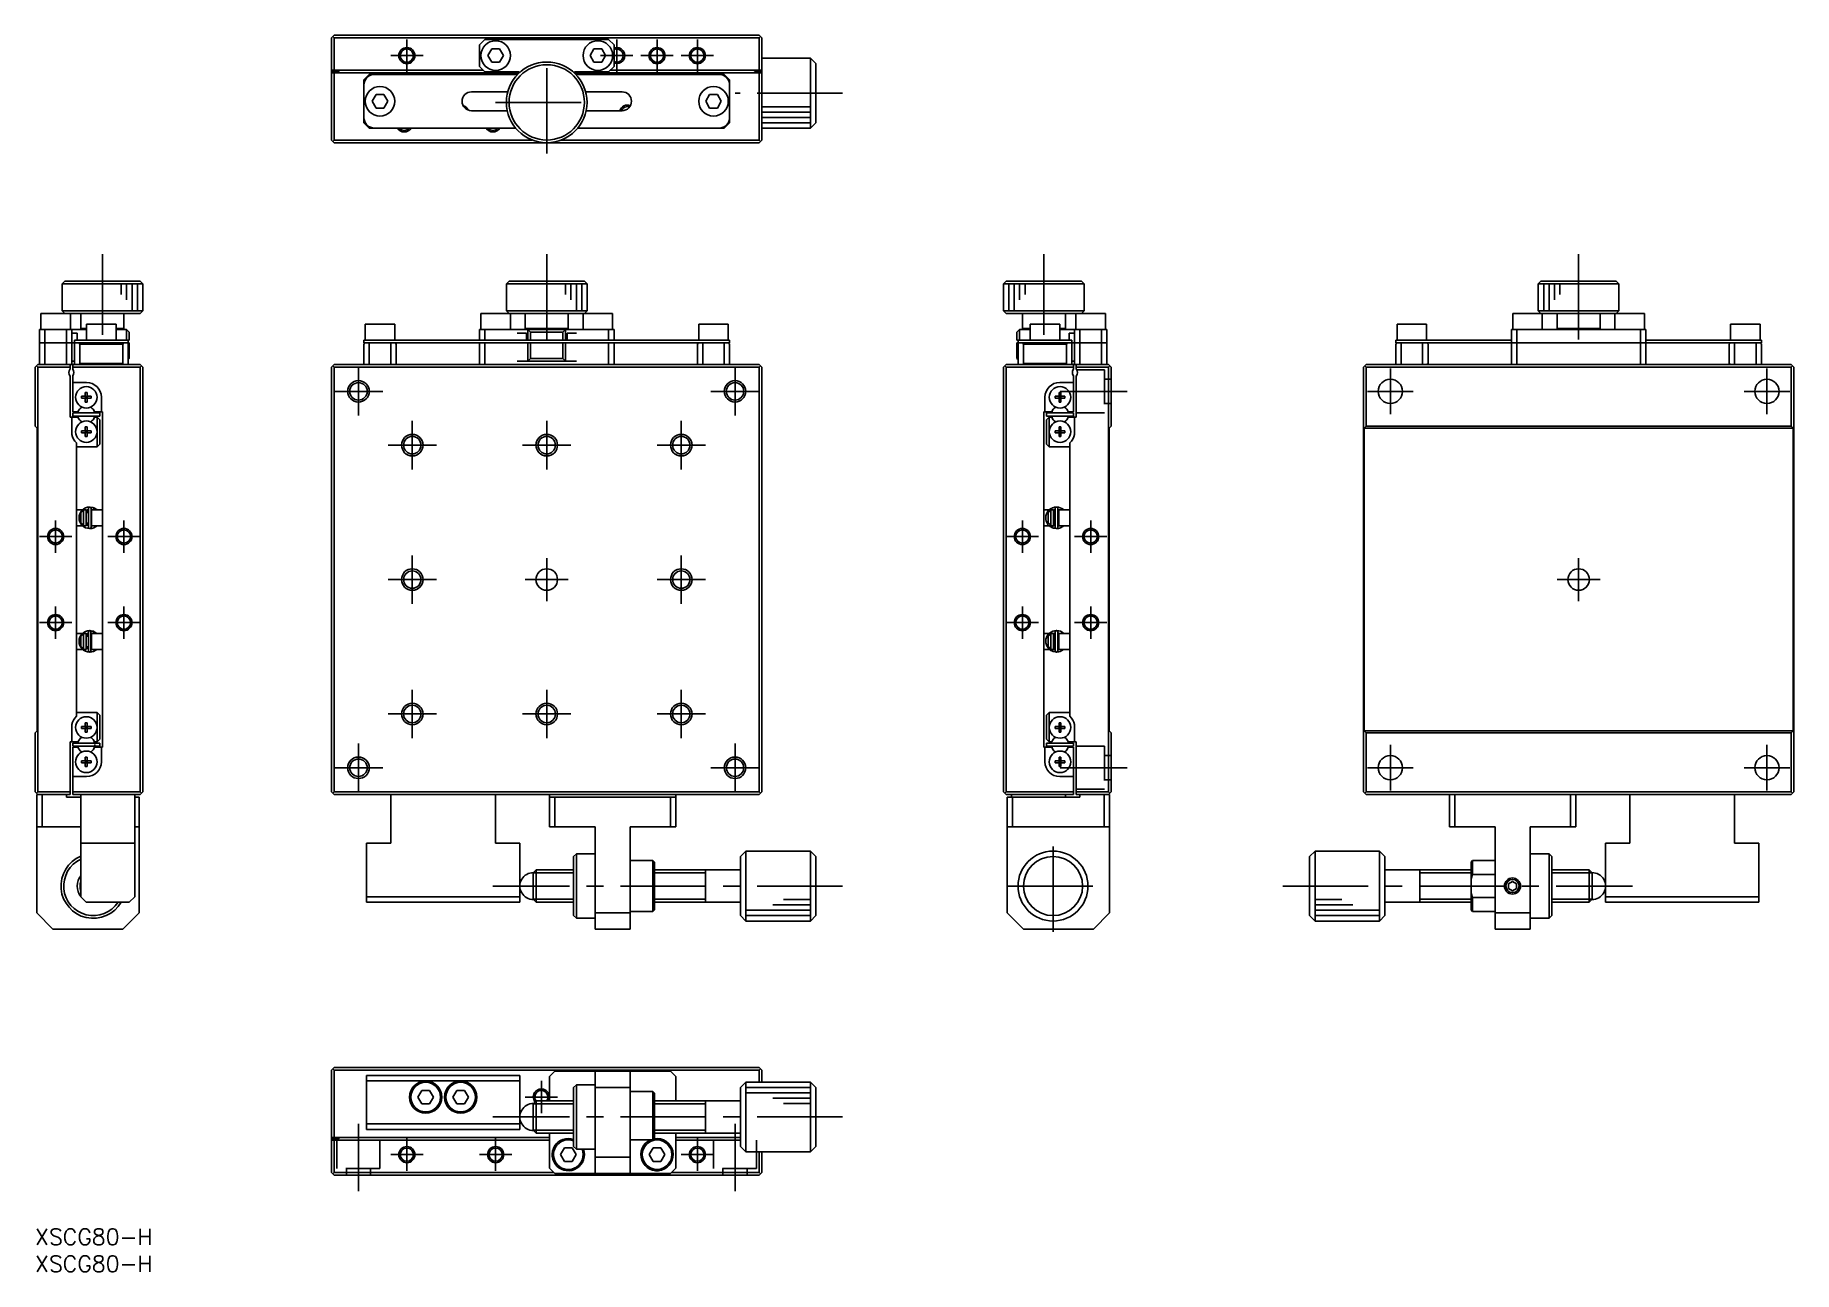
# Model space of a CAD drawing. Extents: x 0 to 327, y -8 to 222.
import ezdxf

# ---------------------------------------------------------------- set-up
doc = ezdxf.new("R2010")
doc.units = 0
doc.header["$LTSCALE"] = 0.5
doc.linetypes.add('CENTER', pattern=[50.8, 31.75, -6.35, 6.35, -6.35])
doc.linetypes.add('DASHED', pattern=[19.05, 12.7, -6.35])
for name, color, linetype in [('MSM_CENTER', 1, 'CENTER'), ('MSM_CONTINUOUS', 7, 'CONTINUOUS'), ('MSM_DASHED', 4, 'DASHED'), ('MSM_NARROW', 5, 'CONTINUOUS'), ('MSM_PART_NUMBER', 7, 'CONTINUOUS')]:
    doc.layers.add(name, color=color, linetype=linetype)
doc.styles.get("Standard").update_dxf_attribs({"font": 'txt.shx', "height": 3, "bigfont": 'bigfont.shx'})

# ---------------------------------------------------------------- blocks, each defined once
blk = doc.blocks.new('*U2')
at = {"layer": 'MSM_PART_NUMBER'}
blk.add_text('XSCG80-H', height=3, dxfattribs=at).set_placement((0, -3))
blk = doc.blocks.new('*U3')
at = {"layer": 'MSM_PART_NUMBER'}
blk.add_text('XSCG80-H', height=3, dxfattribs=at).set_placement((0, -8))

msp = doc.modelspace()

# ---------------------------------------------------------------- linework, layer by layer
at = {"layer": 'MSM_CENTER'}
for p, q in [((69.094929, 221.200001), (69.094929, 215.2)), ((108.094929, 221.200001), (108.094929, 215.2)), ((115.594929, 221.200001), (115.594929, 215.2)), ((123.094929, 221.200001), (123.094929, 215.2)), ((66.094928, 218.2), (72.09493, 218.2)), ((95.094929, 200), (95.094929, 219)), ((105.094928, 218.2), (111.09493, 218.2)), ((112.594928, 218.2), (118.59493, 218.2)), ((120.094928, 218.2), (126.09493, 218.2)), ((85.594929, 209.5), (104.594929, 209.5)), ((150.094929, 211.2), (130.094929, 211.2)), ((12.5, 181.25), (12.5, 166.25)), ((95.094929, 181.25), (95.094929, 165.25)), ((187.5, 181.25), (187.5, 166.25)), ((286.905071, 181.25), (286.905071, 165.25)), ((60.094931, 151.249995), (60.094931, 160.249998)), ((130.094927, 151.249995), (130.094927, 160.249998)), ((251.905071, 151.5), (251.905071, 160)), ((321.905071, 151.5), (321.905071, 160)), ((55.594929, 155.749998), (64.594931, 155.749998)), ((125.594925, 155.749998), (134.59493, 155.749998)), ((190.5, 155.75), (203, 155.75)), ((247.655071, 155.75), (256.155071, 155.75)), ((317.655071, 155.75), (326.155071, 155.75)), ((70.094931, 141.249994), (70.094931, 150.249996)), ((95.094929, 141.249994), (95.094929, 150.249996)), ((120.094927, 141.249994), (120.094927, 150.249996)), ((65.594929, 145.749996), (74.594931, 145.749996)), ((90.594927, 145.749996), (99.594929, 145.749996)), ((115.594925, 145.749996), (124.594927, 145.749996)), ((3.8, 131.750001), (3.8, 125.75)), ((16.5, 131.750001), (16.5, 125.75)), ((183.5, 131.750001), (183.5, 125.75)), ((196.2, 131.750001), (196.2, 125.75)), ((0.799999, 128.75), (6.800001, 128.75)), ((13.499999, 128.75), (19.500001, 128.75)), ((180.499999, 128.75), (186.500001, 128.75)), ((193.199999, 128.75), (199.200001, 128.75)), ((70.094931, 116.249998), (70.094931, 125.25)), ((95.094929, 116.75), (95.094929, 124.75)), ((120.094927, 116.249998), (120.094927, 125.25)), ((286.905071, 116.75), (286.905071, 124.75)), ((65.594929, 120.75), (74.594931, 120.75)), ((91.094929, 120.75), (99.094929, 120.75)), ((115.594925, 120.75), (124.594927, 120.75)), ((282.905071, 120.75), (290.905071, 120.75)), ((3.799998, 109.750001), (3.8, 115.750002)), ((16.499998, 109.750001), (16.5, 115.750002)), ((183.499998, 109.750001), (183.5, 115.750002)), ((196.199998, 109.750001), (196.2, 115.750002)), ((0.799998, 112.750002), (6.8, 112.750001)), ((13.499998, 112.750002), (19.5, 112.750001)), ((180.499998, 112.750002), (186.5, 112.750001)), ((193.199998, 112.750002), (199.2, 112.750001)), ((70.094931, 91.25), (70.094931, 100.250002)), ((95.094929, 91.25), (95.094929, 100.250002)), ((120.094927, 91.25), (120.094927, 100.250002)), ((65.594929, 95.750002), (74.594931, 95.750002)), ((90.594927, 95.750002), (99.594929, 95.750002)), ((115.594925, 95.750002), (124.594927, 95.750002)), ((60.094931, 81.249994), (60.094931, 90.249996)), ((130.094927, 81.249994), (130.094927, 90.249996)), ((251.905071, 81.5), (251.905071, 90)), ((321.905071, 81.5), (321.905071, 90)), ((55.594929, 85.749996), (64.594931, 85.749996)), ((125.594925, 85.749996), (134.59493, 85.749996)), ((190.5, 85.75), (203, 85.75)), ((247.655071, 85.75), (256.155071, 85.75)), ((317.655071, 85.75), (326.155071, 85.75)), ((189.2, 55.25), (189.2, 72.25)), ((150.094929, 63.75), (85.094929, 63.75)), ((180.7, 63.75), (197.7, 63.75)), ((231.905071, 63.75), (296.905071, 63.75)), ((94.094929, 27.500001), (94.094929, 21.5)), ((91.094928, 24.5), (97.09493, 24.5)), ((150.094929, 20.8), (85.094929, 20.8)), ((60.094929, 7), (60.094929, 19.5)), ((69.094929, 16.800001), (69.094929, 10.8)), ((85.594929, 16.800001), (85.594929, 10.8)), ((123.094929, 16.800001), (123.094929, 10.8)), ((130.094929, 7), (130.094929, 19.5)), ((66.094928, 13.8), (72.09493, 13.8)), ((82.594928, 13.8), (88.59493, 13.8)), ((120.094928, 13.8), (126.09493, 13.8))]:
    msp.add_line(p, q, dxfattribs=at)
at = {"layer": 'MSM_CONTINUOUS'}
for p, q in [((55.094929, 221.5), (55.594929, 222)), ((55.094929, 202.5), (55.094929, 221.5)), ((55.594929, 221.5), (55.344929, 221.75)), ((55.594929, 222), (134.594929, 222)), ((55.594929, 221.5), (55.594929, 215.5)), ((134.594929, 221.5), (55.594929, 221.5)), ((83.594929, 221.2), (82.594929, 220.2)), ((82.594929, 216.2), (82.594929, 220.2)), ((83.594929, 221.2), (106.594929, 221.2)), ((84.151554, 218.2), (84.873242, 219.45)), ((84.873242, 219.45), (86.316617, 219.45)), ((86.316617, 219.45), (87.038305, 218.2)), ((103.151554, 218.2), (103.873242, 219.45)), ((103.873242, 219.45), (105.316617, 219.45)), ((105.316617, 219.45), (106.038305, 218.2)), ((107.594929, 220.2), (106.594929, 221.2)), ((107.594929, 220.2), (107.594929, 216.2)), ((134.594929, 222), (135.094929, 221.5)), ((134.844929, 221.75), (134.594929, 221.5)), ((134.594929, 215.5), (134.594929, 221.5)), ((135.094929, 221.5), (135.094929, 202.5)), ((82.594929, 216.2), (83.594929, 215.2)), ((84.873242, 216.95), (84.151554, 218.2)), ((84.873242, 216.95), (86.316617, 216.95)), ((86.316617, 216.95), (87.038305, 218.2)), ((103.151554, 218.2), (103.873242, 216.95)), ((103.873242, 216.95), (105.316617, 216.95)), ((105.316617, 216.95), (106.038305, 218.2)), ((106.594929, 215.2), (107.594929, 216.2)), ((144.094929, 217.7), (135.094929, 217.7)), ((144.094929, 204.7), (144.094929, 217.7)), ((145.094929, 216.7), (144.094929, 217.7)), ((145.094929, 216.7), (145.094929, 205.7)), ((83.294929, 215.5), (55.094929, 215.5)), ((55.094929, 215.2), (56.494929, 215.2)), ((55.094929, 215), (89.99591, 215)), ((55.594929, 215), (55.594929, 202.5)), ((56.494929, 215), (56.494929, 215.2)), ((61.094929, 213.7), (62.094929, 214.7)), ((61.094929, 205.7), (61.094929, 213.7)), ((61.294929, 213.9), (61.294929, 213.57178)), ((62.094929, 214.7), (89.690302, 214.7)), ((83.594929, 215.2), (89.594929, 215.2)), ((135.094929, 215), (100.193949, 215)), ((100.499557, 214.7), (128.094929, 214.7)), ((100.594929, 215.2), (106.594929, 215.2)), ((106.894929, 215.5), (135.094929, 215.5)), ((128.894929, 213.9), (128.094929, 214.7)), ((128.894929, 213.57178), (128.894929, 213.9)), ((128.894929, 213.9), (129.094929, 213.7)), ((129.094929, 213.7), (129.094929, 205.7)), ((135.094929, 215.2), (133.694929, 215.2)), ((133.694929, 215), (133.694929, 215.2)), ((134.594929, 202.5), (134.594929, 215)), ((62.651554, 209.7), (63.373242, 210.95)), ((63.373242, 208.45), (62.651554, 209.7)), ((63.373242, 210.95), (64.816617, 210.95)), ((64.816617, 210.95), (65.538305, 209.7)), ((65.538305, 209.7), (64.816617, 208.45)), ((81.094929, 211.45), (87.852865, 211.45)), ((102.336994, 211.45), (109.094929, 211.45)), ((124.651554, 209.7), (125.373242, 210.95)), ((125.373242, 208.45), (124.651554, 209.7)), ((125.373242, 210.95), (126.816617, 210.95)), ((126.816617, 210.95), (127.538305, 209.7)), ((127.538305, 209.7), (126.816617, 208.45)), ((64.816617, 208.45), (63.373242, 208.45)), ((87.756844, 207.95), (81.094929, 207.95)), ((109.094929, 207.95), (102.433015, 207.95)), ((126.816617, 208.45), (125.373242, 208.45)), ((61.294929, 205.5), (61.094929, 205.7)), ((61.294929, 205.82822), (61.294929, 205.5)), ((61.294929, 205.5), (62.094929, 204.7)), ((62.094929, 204.7), (89.332118, 204.7)), ((128.094929, 204.7), (100.857741, 204.7)), ((128.094929, 204.7), (129.094929, 205.7)), ((128.894929, 205.5), (128.894929, 205.82822)), ((135.094929, 204.7), (144.094929, 204.7)), ((144.094929, 204.7), (145.094929, 205.7)), ((55.594929, 202), (55.094929, 202.5)), ((55.594929, 202.5), (55.344929, 202.25)), ((55.594929, 202.5), (92.402347, 202.5)), ((134.594929, 202), (55.594929, 202)), ((97.787512, 202.5), (134.594929, 202.5)), ((134.844929, 202.25), (134.594929, 202.5)), ((135.094929, 202.5), (134.594929, 202)), ((5.5, 176.25), (5, 175.75)), ((20, 175.75), (5, 175.75)), ((5, 175.75), (5, 170.75)), ((5.5, 176.25), (19.5, 176.25)), ((20, 175.75), (19.5, 176.25)), ((20, 170.75), (20, 175.75)), ((88.094929, 176.25), (87.594929, 175.75)), ((102.594929, 175.75), (87.594929, 175.75)), ((87.594929, 175.75), (87.594929, 170.75)), ((88.094929, 176.25), (102.094929, 176.25)), ((102.594929, 175.75), (102.094929, 176.25)), ((102.594929, 170.75), (102.594929, 175.75)), ((180.5, 176.25), (180, 175.75)), ((195, 175.75), (180, 175.75)), ((180, 175.75), (180, 170.75)), ((180.5, 176.25), (194.5, 176.25)), ((195, 175.75), (194.5, 176.25)), ((195, 170.75), (195, 175.75)), ((279.905071, 176.25), (279.405071, 175.75)), ((294.405071, 175.75), (279.405071, 175.75)), ((279.405071, 175.75), (279.405071, 170.75)), ((279.905071, 176.25), (293.905071, 176.25)), ((294.405071, 175.75), (293.905071, 176.25)), ((294.405071, 170.75), (294.405071, 175.75)), ((19.5, 170.25), (1.05, 170.25)), ((1.05, 170.25), (1.05, 167.25)), ((5, 170.75), (20, 170.75)), ((5, 170.75), (5.5, 170.25)), ((6.55, 167.25), (6.55, 170.25)), ((8.5, 170.25), (8.5, 167.45)), ((16.5, 167.45), (16.5, 170.25)), ((19.5, 170.25), (20, 170.75)), ((107.344929, 170.25), (82.844929, 170.25)), ((82.844929, 170.25), (82.844929, 167.25)), ((87.594929, 170.75), (102.594929, 170.75)), ((87.594929, 170.75), (88.094929, 170.25)), ((88.344929, 167.25), (88.344929, 170.25)), ((91.094929, 170.25), (91.094929, 167.45)), ((99.094929, 167.45), (99.094929, 170.25)), ((101.844929, 170.25), (101.844929, 167.25)), ((102.094929, 170.25), (102.594929, 170.75)), ((107.344929, 167.25), (107.344929, 170.25)), ((180, 170.75), (195, 170.75)), ((180, 170.75), (180.5, 170.25)), ((198.95, 170.25), (180.5, 170.25)), ((183.5, 170.25), (183.5, 167.45)), ((191.5, 167.45), (191.5, 170.25)), ((193.45, 170.25), (193.45, 167.25)), ((194.5, 170.25), (195, 170.75)), ((198.95, 167.25), (198.95, 170.25)), ((299.155071, 170.25), (274.655071, 170.25)), ((274.655071, 170.25), (274.655071, 167.25)), ((279.405071, 170.75), (294.405071, 170.75)), ((279.405071, 170.75), (279.905071, 170.25)), ((280.155071, 167.25), (280.155071, 170.25)), ((282.905071, 170.25), (282.905071, 167.45)), ((290.905071, 167.45), (290.905071, 170.25)), ((293.655071, 170.25), (293.655071, 167.25)), ((293.905071, 170.25), (294.405071, 170.75)), ((299.155071, 167.25), (299.155071, 170.25)), ((0.8, 167.25), (9.55, 167.25)), ((0.8, 160.75), (0.8, 167.25)), ((1.8, 167.25), (1.8, 160.75)), ((5.8, 160.75), (5.8, 167.25)), ((6.8, 167.25), (6.8, 160.75)), ((8.5, 167.45), (9.55, 167.45)), ((8.5, 167.45), (8.7, 167.25)), ((15.05, 168.25), (9.55, 168.25)), ((9.55, 168.25), (9.55, 165.25)), ((15.05, 165.25), (15.05, 168.25)), ((15.05, 167.45), (16.5, 167.45)), ((15.05, 167.25), (17, 167.25)), ((16.3, 167.25), (16.5, 167.45)), ((17, 165.25), (17, 167.25)), ((17, 167.25), (17.5, 166.75)), ((17.5, 166.75), (17.5, 165.25)), ((66.844929, 168.25), (61.344929, 168.25)), ((61.344929, 168.25), (61.344929, 165.25)), ((66.844929, 165.25), (66.844929, 168.25)), ((82.594929, 165.25), (82.594929, 167.25)), ((82.594929, 167.25), (107.594929, 167.25)), ((83.594929, 167.25), (83.594929, 165.25)), ((91.094929, 167.45), (99.094929, 167.45)), ((91.094929, 167.45), (91.294929, 167.25)), ((91.594929, 165.25), (91.594929, 167.25)), ((91.594929, 167.25), (92.094929, 166.75)), ((92.094929, 166.75), (92.094929, 165.25)), ((98.094929, 166.75), (92.094929, 166.75)), ((98.594929, 167.25), (98.094929, 166.75)), ((98.094929, 165.25), (98.094929, 166.75)), ((98.594929, 167.25), (98.594929, 165.25)), ((98.894929, 167.25), (99.094929, 167.45)), ((106.594929, 165.25), (106.594929, 167.25)), ((107.594929, 167.25), (107.594929, 165.25)), ((128.844929, 168.25), (123.344929, 168.25)), ((123.344929, 168.25), (123.344929, 165.25)), ((128.844929, 165.25), (128.844929, 168.25)), ((183, 167.25), (182.5, 166.75)), ((182.5, 165.25), (182.5, 166.75)), ((183, 167.25), (183, 165.25)), ((183, 167.25), (184.95, 167.25)), ((183.5, 167.45), (184.95, 167.45)), ((183.5, 167.45), (183.7, 167.25)), ((190.45, 168.25), (184.95, 168.25)), ((184.95, 168.25), (184.95, 165.25)), ((190.45, 165.25), (190.45, 168.25)), ((190.45, 167.45), (191.499767, 167.45)), ((190.45, 167.25), (199.2, 167.25)), ((191.3, 167.25), (191.5, 167.45)), ((193.2, 160.75), (193.2, 167.25)), ((194.2, 167.25), (194.2, 160.75)), ((198.2, 160.75), (198.2, 167.25)), ((199.2, 167.25), (199.2, 160.75)), ((258.655071, 168.25), (253.155071, 168.25)), ((253.155071, 168.25), (253.155071, 165.25)), ((258.655071, 165.25), (258.655071, 168.25)), ((274.405071, 167.25), (299.405071, 167.25)), ((274.405071, 160.75), (274.405071, 167.25)), ((275.405071, 167.25), (275.405071, 160.75)), ((282.905071, 167.45), (290.905071, 167.45)), ((282.905071, 167.45), (283.105071, 167.25)), ((290.705071, 167.25), (290.905071, 167.45)), ((298.405071, 160.75), (298.405071, 167.25)), ((299.405071, 167.25), (299.405071, 160.75)), ((320.655071, 168.25), (315.155071, 168.25)), ((315.155071, 168.25), (315.155071, 165.25)), ((320.655071, 165.25), (320.655071, 168.25)), ((17.5, 164.75), (0.8, 164.75)), ((7.8, 166.55), (6.8, 166.55)), ((7.3, 160.75), (7.3, 165.25)), ((7.3, 165.25), (17.5, 165.25)), ((7.8, 166.55), (7.8, 165.25)), ((8.3, 164.55), (8.1, 164.75)), ((16.3, 164.55), (8.3, 164.55)), ((8.3, 164.55), (8.3, 160.95)), ((16.5, 164.75), (16.3, 164.55)), ((16.3, 160.95), (16.3, 164.55)), ((17.3, 165.25), (17.3, 160.75)), ((17.5, 164.75), (17.5, 161.85)), ((61.094929, 164.75), (61.094929, 165.25)), ((61.094929, 165.25), (129.094929, 165.25)), ((61.294929, 164.75), (61.094929, 164.55)), ((129.094929, 164.75), (61.094929, 164.75)), ((61.094929, 160.95), (61.094929, 164.55)), ((62.094929, 164.75), (62.094929, 160.75)), ((66.094929, 160.75), (66.094929, 164.75)), ((67.094929, 164.55), (66.894929, 164.75)), ((67.094929, 164.55), (67.094929, 160.95)), ((82.594929, 160.75), (82.594929, 164.75)), ((83.594929, 164.75), (83.594929, 160.75)), ((91.32698, 166.55), (89.594929, 166.55)), ((91.32698, 166.55), (91.32698, 165.25)), ((91.594929, 161.35), (91.594929, 164.75)), ((92.094929, 164.75), (92.094929, 161.85)), ((98.094929, 161.85), (98.094929, 164.75)), ((98.594929, 164.75), (98.594929, 161.35)), ((100.594929, 166.55), (98.862879, 166.55)), ((98.862879, 165.25), (98.862879, 166.55)), ((106.594929, 160.75), (106.594929, 164.75)), ((107.594929, 164.75), (107.594929, 160.75)), ((123.294929, 164.75), (123.094929, 164.55)), ((123.094929, 160.95), (123.094929, 164.55)), ((124.094929, 164.75), (124.094929, 160.75)), ((128.094929, 160.75), (128.094929, 164.75)), ((129.094929, 164.55), (128.894929, 164.75)), ((129.094929, 165.25), (129.094929, 164.75)), ((129.094929, 164.55), (129.094929, 160.95)), ((192.7, 165.25), (182.5, 165.25)), ((182.5, 161.85), (182.5, 164.75)), ((182.5, 164.75), (199.2, 164.75)), ((182.7, 160.75), (182.7, 165.25)), ((183.7, 164.55), (183.5, 164.75)), ((183.7, 164.55), (183.7, 160.95)), ((191.7, 164.55), (183.7, 164.55)), ((191.9, 164.75), (191.7, 164.55)), ((191.7, 160.95), (191.7, 164.55)), ((193.2, 166.55), (192.2, 166.55)), ((192.2, 165.25), (192.2, 166.55)), ((192.7, 165.25), (192.7, 160.75)), ((252.905071, 165.25), (274.405071, 165.25)), ((252.905071, 164.75), (252.905071, 165.25)), ((253.105071, 164.75), (252.905071, 164.55)), ((320.905071, 164.75), (252.905071, 164.75)), ((252.905071, 160.95), (252.905071, 164.55)), ((253.905071, 164.75), (253.905071, 160.75)), ((257.905071, 160.75), (257.905071, 164.75)), ((258.905071, 164.55), (258.705071, 164.75)), ((258.905071, 164.55), (258.905071, 160.95)), ((320.905071, 165.25), (299.405071, 165.25)), ((315.105071, 164.75), (314.905071, 164.55)), ((314.905071, 160.95), (314.905071, 164.55)), ((315.905071, 164.75), (315.905071, 160.75)), ((319.905071, 160.75), (319.905071, 164.75)), ((320.705071, 164.75), (320.905071, 164.55)), ((320.905071, 165.25), (320.905071, 164.75)), ((320.905071, 164.55), (320.905071, 160.95)), ((0.5, 160.75), (0, 160.25)), ((0, 149.25), (0, 160.25)), ((0.5, 160.25), (0.25, 160.5)), ((0.5, 160.75), (6.8, 160.75)), ((0.5, 160.25), (0.5, 81.25)), ((6.5, 160.25), (0.5, 160.25)), ((6.5, 159.911438), (6.5, 160.75)), ((7.3, 161.35), (6.8, 161.35)), ((7, 160.75), (7, 159.85)), ((7, 160.75), (19.5, 160.75)), ((19.5, 160.25), (7, 160.25)), ((8.1, 160.75), (8.3, 160.95)), ((8.3, 160.95), (16.3, 160.95)), ((16.3, 160.95), (16.5, 160.75)), ((17.5, 161.85), (17.3, 161.65)), ((19.5, 160.75), (20, 160.25)), ((19.75, 160.5), (19.5, 160.25)), ((19.5, 81.25), (19.5, 160.25)), ((20, 160.25), (20, 81.25)), ((55.594929, 160.75), (55.094929, 160.25)), ((55.094929, 81.25), (55.094929, 160.25)), ((55.594929, 160.25), (55.344929, 160.5)), ((55.594929, 160.75), (134.594929, 160.75)), ((134.594929, 160.25), (55.594929, 160.25)), ((55.594929, 160.25), (55.594929, 81.25)), ((61.294929, 160.75), (61.094929, 160.95)), ((66.894929, 160.75), (67.094929, 160.95)), ((100.594929, 161.35), (89.594929, 161.35)), ((92.094929, 161.85), (91.594929, 161.35)), ((92.094929, 161.85), (98.094929, 161.85)), ((98.094929, 161.85), (98.594929, 161.35)), ((123.294929, 160.75), (123.094929, 160.95)), ((129.094929, 160.95), (128.894929, 160.75)), ((135.094929, 160.25), (134.594929, 160.75)), ((134.844929, 160.5), (134.594929, 160.25)), ((134.594929, 81.25), (134.594929, 160.25)), ((135.094929, 160.25), (135.094929, 81.25)), ((180.5, 160.75), (180, 160.25)), ((180, 81.25), (180, 160.25)), ((180.5, 160.25), (180.25, 160.5)), ((180.5, 160.75), (193, 160.75)), ((193, 160.25), (180.5, 160.25)), ((180.5, 160.25), (180.5, 81.25)), ((182.5, 161.85), (182.7, 161.65)), ((183.5, 160.75), (183.7, 160.95)), ((183.7, 160.95), (191.7, 160.95)), ((191.7, 160.95), (191.9, 160.75)), ((193.2, 161.35), (192.7, 161.35)), ((193, 159.85), (193, 160.75)), ((199.5, 160.75), (193.2, 160.75)), ((193.5, 160.75), (193.5, 159.911438)), ((199.5, 160.25), (193.5, 160.25)), ((200, 160.25), (199.5, 160.75)), ((199.75, 160.5), (199.5, 160.25)), ((199.5, 81.25), (199.5, 160.25)), ((200, 160.25), (200, 149.25)), ((247.405071, 160.75), (246.905071, 160.25)), ((246.905071, 81.25), (246.905071, 160.25)), ((247.405071, 160.25), (247.155071, 160.5)), ((247.405071, 160.75), (326.405071, 160.75)), ((326.405071, 160.25), (247.405071, 160.25)), ((247.405071, 160.25), (247.405071, 149.25)), ((252.905071, 160.95), (253.105071, 160.75)), ((258.705071, 160.75), (258.905071, 160.95)), ((314.905071, 160.95), (315.105071, 160.75)), ((320.705071, 160.75), (320.905071, 160.95)), ((326.405071, 160.75), (326.905071, 160.25)), ((326.655071, 160.5), (326.405071, 160.25)), ((326.405071, 149.25), (326.405071, 160.25)), ((326.905071, 160.25), (326.905071, 81.25)), ((6.5, 150.95), (6.5, 158.588562)), ((7, 158.65), (7, 151.95)), ((9.55, 157.4), (7, 157.4)), ((190.45, 157.4), (193, 157.4)), ((193, 158.65), (193, 151.95)), ((193.5, 158.588562), (193.5, 150.95)), ((8.613639, 154.83), (9.32, 154.83)), ((8.613639, 154.47), (8.613639, 154.83)), ((9.32, 154.47), (8.613639, 154.47)), ((9.32, 155.536361), (9.68, 155.536361)), ((9.32, 154.83), (9.32, 155.536361)), ((9.330372, 154.819628), (9.32, 154.83)), ((9.330372, 154.480372), (9.32, 154.47)), ((9.32, 153.763639), (9.32, 154.47)), ((9.68, 153.763639), (9.32, 153.763639)), ((9.330372, 154.480372), (9.330372, 154.819628)), ((9.330372, 154.819628), (9.669628, 154.819628)), ((9.669628, 154.480372), (9.330372, 154.480372)), ((9.669628, 154.819628), (9.68, 154.83)), ((9.669628, 154.819628), (9.669628, 154.480372)), ((9.669628, 154.480372), (9.68, 154.47)), ((9.68, 155.536361), (9.68, 154.83)), ((9.68, 154.83), (10.386361, 154.83)), ((9.68, 154.47), (9.68, 153.763639)), ((10.386361, 154.47), (9.68, 154.47)), ((10.386361, 154.83), (10.386361, 154.47)), ((12.3, 151.95), (12.3, 154.65)), ((187.7, 151.95), (187.7, 154.65)), ((189.613639, 154.47), (189.613639, 154.83)), ((189.613639, 154.83), (190.32, 154.83)), ((190.32, 154.47), (189.613639, 154.47)), ((190.32, 155.536361), (190.68, 155.536361)), ((190.32, 154.83), (190.32, 155.536361)), ((190.330372, 154.819628), (190.32, 154.83)), ((190.330372, 154.480372), (190.32, 154.47)), ((190.32, 153.763639), (190.32, 154.47)), ((190.68, 153.763639), (190.32, 153.763639)), ((190.330372, 154.819628), (190.669628, 154.819628)), ((190.330372, 154.480372), (190.330372, 154.819628)), ((190.669628, 154.480372), (190.330372, 154.480372)), ((190.669628, 154.819628), (190.68, 154.83)), ((190.669628, 154.819628), (190.669628, 154.480372)), ((190.669628, 154.480372), (190.68, 154.47)), ((190.68, 155.536361), (190.68, 154.83)), ((190.68, 154.83), (191.386361, 154.83)), ((190.68, 154.47), (190.68, 153.763639)), ((191.386361, 154.47), (190.68, 154.47)), ((191.386361, 154.83), (191.386361, 154.47)), ((7.955588, 150.95), (6.5, 150.95)), ((6.8, 150.95), (6.8, 147.727985)), ((7, 151.95), (7.955588, 151.95)), ((7, 151.75), (12, 151.75)), ((7, 151.15), (7, 151.75)), ((7, 151.15), (12, 151.15)), ((7.955588, 151.95), (8.125185, 152.24375)), ((8.125185, 150.65625), (7.955588, 150.95)), ((10.874815, 152.24375), (11.044412, 151.95)), ((11.044412, 150.95), (10.874815, 150.65625)), ((11.044412, 151.95), (12.5, 151.95)), ((11.5, 150.95), (11.044412, 150.95)), ((11.5, 145.45), (11.5, 150.95)), ((11.5, 150.95), (12, 150.45)), ((12, 151.75), (12, 151.15)), ((12, 150.45), (12, 145.95)), ((12.5, 151.95), (12.5, 89.55)), ((187.5, 89.55), (187.5, 151.95)), ((187.5, 151.95), (188.955588, 151.95)), ((193, 151.75), (188, 151.75)), ((188, 151.15), (188, 151.75)), ((193, 151.15), (188, 151.15)), ((188, 150.45), (188.5, 150.95)), ((188, 145.95), (188, 150.45)), ((188.5, 150.95), (188.5, 145.45)), ((188.5, 150.95), (188.955588, 150.95)), ((188.85, 151.149998), (192.15, 151.149998)), ((189.125185, 152.24375), (188.955588, 151.95)), ((188.955588, 150.95), (189.125185, 150.65625)), ((192.044412, 151.95), (191.874815, 152.24375)), ((191.874815, 150.65625), (192.044412, 150.95)), ((193, 151.95), (192.044412, 151.95)), ((192.044412, 150.95), (193.5, 150.95)), ((193, 151.75), (193, 151.15)), ((193.2, 150.95), (193.2, 147.727985)), ((0, 149.25), (0.35, 148.9)), ((0.35, 148.9), (0.35, 92.6)), ((8.613639, 148.43), (9.32, 148.43)), ((8.613639, 148.07), (8.613639, 148.43)), ((9.32, 148.07), (8.613639, 148.07)), ((9.32, 149.136361), (9.68, 149.136361)), ((9.32, 148.43), (9.32, 149.136361)), ((9.330372, 148.419628), (9.32, 148.43)), ((9.330372, 148.080372), (9.32, 148.07)), ((9.32, 147.363639), (9.32, 148.07)), ((9.68, 147.363639), (9.32, 147.363639)), ((9.330372, 148.080372), (9.330372, 148.419628)), ((9.330372, 148.419628), (9.669628, 148.419628)), ((9.669628, 148.080372), (9.330372, 148.080372)), ((9.669628, 148.419628), (9.68, 148.43)), ((9.669628, 148.419628), (9.669628, 148.080372)), ((9.669628, 148.080372), (9.68, 148.07)), ((9.68, 149.136361), (9.68, 148.43)), ((9.68, 148.43), (10.386361, 148.43)), ((10.386361, 148.07), (9.68, 148.07)), ((9.68, 147.363639), (9.68, 148.07)), ((10.386361, 148.43), (10.386361, 148.07)), ((189.613639, 148.07), (189.613639, 148.43)), ((189.613639, 148.43), (190.32, 148.43)), ((190.32, 148.07), (189.613639, 148.07)), ((190.32, 149.136361), (190.68, 149.136361)), ((190.32, 148.43), (190.32, 149.136361)), ((190.330372, 148.419628), (190.32, 148.43)), ((190.330372, 148.080372), (190.32, 148.07)), ((190.32, 147.363639), (190.32, 148.07)), ((190.68, 147.363639), (190.32, 147.363639)), ((190.330372, 148.419628), (190.669628, 148.419628)), ((190.330372, 148.080372), (190.330372, 148.419628)), ((190.669628, 148.080372), (190.330372, 148.080372)), ((190.669628, 148.419628), (190.68, 148.43)), ((190.669628, 148.419628), (190.669628, 148.080372)), ((190.669628, 148.080372), (190.68, 148.07)), ((190.68, 149.136361), (190.68, 148.43)), ((190.68, 148.43), (191.386361, 148.43)), ((190.68, 148.07), (190.68, 147.363639)), ((191.386361, 148.07), (190.68, 148.07)), ((191.386361, 148.43), (191.386361, 148.07)), ((199.65, 148.9), (200, 149.25)), ((199.65, 92.6), (199.65, 148.9)), ((247.055071, 148.9), (247.405071, 149.25)), ((247.055071, 148.9), (326.755071, 148.9)), ((247.055071, 92.6), (247.055071, 148.9)), ((247.405071, 149.25), (326.405071, 149.25)), ((326.405071, 149.25), (326.755071, 148.9)), ((326.755071, 148.9), (326.755071, 92.6)), ((7.7, 95.329062), (7.7, 146.170938)), ((7.7, 145.45), (11.5, 145.45)), ((12, 145.95), (11.5, 145.45)), ((188.5, 145.45), (188, 145.95)), ((192.3, 145.45), (188.5, 145.45)), ((192.3, 146.170938), (192.3, 95.329062)), ((10.934774, 134.072168), (10.183375, 134.23022)), ((10.370978, 134.075538), (10.369147, 134.07476)), ((10.404279, 134.088664), (10.370978, 134.075538)), ((10.438183, 134.10011), (10.404279, 134.088664)), ((10.472605, 134.109848), (10.438183, 134.10011)), ((10.507462, 134.117854), (10.472605, 134.109848)), ((10.542669, 134.124109), (10.507462, 134.117854)), ((10.578139, 134.128598), (10.542669, 134.124109)), ((10.613786, 134.13131), (10.578139, 134.128598)), ((10.649523, 134.132239), (10.613786, 134.13131)), ((10.685263, 134.131381), (10.649523, 134.132239)), ((10.720918, 134.12874), (10.685263, 134.131381)), ((10.756401, 134.12432), (10.720918, 134.12874)), ((10.791625, 134.118133), (10.756401, 134.12432)), ((10.826504, 134.110192), (10.791625, 134.118133)), ((10.860953, 134.100517), (10.826504, 134.110192)), ((10.935138, 134.072019), (10.826769, 133.749973)), ((10.894885, 134.089132), (10.860953, 134.100517)), ((10.926472, 134.076795), (10.894885, 134.089132)), ((10.927046, 134.037679), (10.924866, 134.027707)), ((10.925041, 134.077091), (10.927182, 134.076402)), ((11.454354, 133.750169), (10.926, 134.075868)), ((10.928697, 134.046633), (10.927046, 134.037679)), ((10.927182, 134.076402), (10.928795, 134.074461)), ((10.92981, 134.054514), (10.928697, 134.046633)), ((10.928795, 134.074461), (10.929869, 134.071278)), ((10.930378, 134.061275), (10.92981, 134.054514)), ((10.929869, 134.071278), (10.930398, 134.066874)), ((10.930398, 134.066874), (10.930378, 134.061275)), ((10.968328, 134.057587), (10.934774, 134.072168)), ((189.074, 134.075868), (189.043742, 134.062915)), ((189.068363, 134.072628), (189.064862, 134.072019)), ((189.129271, 134.09743), (189.073528, 134.076795)), ((8.854616, 133.75), (7.7, 133.75)), ((8.5, 133.166515), (9, 133.695683)), ((8.5, 131.333485), (8.5, 133.166515)), ((9, 130.804317), (8.5, 131.333485)), ((9, 133.75), (9, 130.75)), ((9.5, 133.75), (9, 133.75)), ((9.499962, 133.637421), (9.929682, 133.766292)), ((9.5, 130.75), (9.5, 133.75)), ((9.929734, 133.25), (9.5, 133.25)), ((9.5, 131.25), (9.929734, 131.25)), ((9.7, 133.25), (9.7, 133.714547)), ((9.7, 130.75), (9.7, 131.25)), ((9.929734, 134.006687), (9.929734, 130.456687)), ((10.379734, 130.456687), (10.379734, 134.006687)), ((10.379734, 133.407136), (10.499992, 133.635853)), ((10.5, 133.25), (10.379734, 133.25)), ((10.379734, 131.25), (10.5, 131.25)), ((10.499955, 130.827547), (10.379734, 131.056239)), ((10.5, 133.75), (10.5, 130.75)), ((12.5, 133.75), (10.5, 133.75)), ((10.823255, 133.763593), (10.816368, 133.75)), ((10.830241, 133.777825), (10.823255, 133.763593)), ((10.837285, 133.79261), (10.830241, 133.777825)), ((10.844342, 133.807857), (10.837285, 133.79261)), ((10.851372, 133.823476), (10.844342, 133.807857)), ((10.858331, 133.83937), (10.851372, 133.823476)), ((10.865177, 133.855446), (10.858331, 133.83937)), ((10.871869, 133.871604), (10.865177, 133.855446)), ((10.878366, 133.887748), (10.871869, 133.871604)), ((10.88463, 133.90378), (10.878366, 133.887748)), ((10.890622, 133.919603), (10.88463, 133.90378)), ((10.896305, 133.935121), (10.890622, 133.919603)), ((10.901647, 133.950241), (10.896305, 133.935121)), ((10.906614, 133.964871), (10.901647, 133.950241)), ((10.911176, 133.978922), (10.906614, 133.964871)), ((10.915306, 133.99231), (10.911176, 133.978922)), ((10.918978, 134.004954), (10.915306, 133.99231)), ((10.922172, 134.016776), (10.918978, 134.004954)), ((10.924866, 134.027707), (10.922172, 134.016776)), ((188.545202, 133.75), (187.5, 133.75)), ((188.3, 133.166515), (188.8, 133.695683)), ((188.3, 131.333485), (188.3, 133.166515)), ((188.8, 130.804317), (188.3, 131.333485)), ((188.8, 133.75), (188.8, 130.75)), ((189.3, 133.75), (188.8, 133.75)), ((189.299914, 133.683344), (189.620248, 133.766306)), ((189.304943, 130.784945), (189.299985, 130.785842)), ((189.299998, 133.677536), (189.313018, 133.679685)), ((189.3, 130.75), (189.3, 133.75)), ((189.620266, 133.25), (189.3, 133.25)), ((189.3, 131.25), (189.620266, 131.25)), ((189.31844, 130.782989), (189.304943, 130.784945)), ((189.313018, 133.679685), (189.326556, 133.681223)), ((189.332017, 130.781729), (189.31844, 130.782989)), ((189.326556, 133.681223), (189.34016, 133.682065)), ((189.345639, 130.781168), (189.332017, 130.781729)), ((189.34016, 133.682065), (189.353792, 133.682208)), ((189.359268, 130.781306), (189.345639, 130.781168)), ((189.353792, 133.682208), (189.367417, 133.681652)), ((189.372868, 130.782143), (189.359268, 130.781306)), ((189.367417, 133.681652), (189.380997, 133.680396)), ((189.386402, 130.783674), (189.372868, 130.782143)), ((189.380997, 133.680396), (189.394495, 133.678446)), ((189.399833, 130.785896), (189.386402, 130.783674)), ((189.394495, 133.678446), (189.407875, 133.675807)), ((189.413127, 130.7888), (189.399833, 130.785896)), ((189.407875, 133.675807), (189.421101, 133.672487)), ((189.426249, 130.792376), (189.413127, 130.7888)), ((189.421101, 133.672487), (189.434138, 133.668497)), ((189.439164, 130.796614), (189.426249, 130.792376)), ((189.434138, 133.668497), (189.446951, 133.663847)), ((189.451839, 130.801499), (189.439164, 130.796614)), ((189.446951, 133.663847), (189.459507, 133.658553)), ((189.464244, 130.807017), (189.451839, 130.801499)), ((189.459507, 133.658553), (189.471774, 133.652631)), ((189.476346, 130.813152), (189.464244, 130.807017)), ((189.471774, 133.652631), (189.483721, 133.646097)), ((189.488117, 130.819884), (189.476346, 130.813152)), ((189.483721, 133.646097), (189.495318, 133.638971)), ((189.499527, 130.827196), (189.488117, 130.819884)), ((189.495318, 133.638971), (189.506535, 133.631273)), ((189.510551, 130.835066), (189.499527, 130.827196)), ((189.5, 133.25), (189.5, 133.636232)), ((189.5, 130.827276), (189.5, 131.25)), ((189.506535, 133.631273), (189.517347, 133.623026)), ((189.521163, 130.843472), (189.510551, 130.835066)), ((189.517347, 133.623026), (189.527726, 133.614252)), ((189.531337, 130.852391), (189.521163, 130.843472)), ((189.527726, 133.614252), (189.53765, 133.604975)), ((189.541051, 130.8618), (189.531337, 130.852391)), ((189.53765, 133.604975), (189.547096, 133.595222)), ((189.550284, 130.871675), (189.541051, 130.8618)), ((189.547096, 133.595222), (189.556041, 133.585016)), ((189.559015, 130.881989), (189.550284, 130.871675)), ((189.556041, 133.585016), (189.564466, 133.574386)), ((189.567225, 130.892717), (189.559015, 130.881989)), ((189.564466, 133.574386), (189.572353, 133.563359)), ((189.574896, 130.903831), (189.567225, 130.892717)), ((189.572353, 133.563359), (189.579685, 133.551963)), ((189.582013, 130.915305), (189.574896, 130.903831)), ((189.579685, 133.551963), (189.586446, 133.540226)), ((189.588559, 130.92711), (189.582013, 130.915305)), ((189.586446, 133.540226), (189.592622, 133.528178)), ((189.594521, 130.939218), (189.588559, 130.92711)), ((189.592622, 133.528178), (189.5982, 133.515848)), ((189.599887, 130.9516), (189.594521, 130.939218)), ((189.5982, 133.515848), (189.60317, 133.503266)), ((189.604645, 130.964227), (189.599887, 130.9516)), ((189.60317, 133.503266), (189.607521, 133.490462)), ((189.608786, 130.977069), (189.604645, 130.964227)), ((189.607521, 133.490462), (189.611244, 133.477466)), ((189.6123, 130.990097), (189.608786, 130.977069)), ((189.611244, 133.477466), (189.614333, 133.464309)), ((189.615181, 131.00328), (189.6123, 130.990097)), ((189.614333, 133.464309), (189.616781, 133.451023)), ((189.617423, 131.016587), (189.615181, 131.00328)), ((189.616781, 133.451023), (189.618584, 133.437637)), ((189.619019, 131.029989), (189.617423, 131.016587)), ((189.618584, 133.437637), (189.619738, 133.424182)), ((189.619967, 131.043453), (189.619019, 131.029989)), ((189.619738, 133.424182), (189.620242, 133.410691)), ((189.620266, 131.056239), (189.619967, 131.043453)), ((189.620242, 133.410691), (189.620266, 133.407136)), ((189.620266, 134.006687), (189.620266, 130.456687)), ((190.070266, 130.456687), (190.070266, 134.006687)), ((190.3, 133.25), (190.070266, 133.25)), ((190.070266, 131.25), (190.3, 131.25)), ((190.07032, 133.765979), (190.300092, 133.714396)), ((190.3, 133.75), (190.3, 130.75)), ((192.3, 133.75), (190.3, 133.75)), ((7.7, 130.75), (8.813018, 130.75)), ((8.813237, 130.75), (8.813381, 130.75)), ((9, 130.75), (9.5, 130.75)), ((10.504428, 130.720725), (10.379752, 130.697069)), ((10.5, 130.75), (12.5, 130.75)), ((10.611234, 130.749626), (10.504428, 130.720725)), ((10.867694, 130.36497), (10.868847, 130.365339)), ((10.868847, 130.365339), (10.871163, 130.366086)), ((10.871163, 130.366086), (10.872361, 130.366475)), ((10.872361, 130.366475), (10.873995, 130.367011)), ((10.873995, 130.367011), (10.874935, 130.367321)), ((10.874935, 130.367321), (10.876421, 130.367814)), ((10.876421, 130.367814), (10.877352, 130.368125)), ((10.877352, 130.368125), (10.879482, 130.368841)), ((10.879482, 130.368841), (10.926472, 130.38658)), ((10.922892, 130.386642), (10.925041, 130.386284)), ((10.925041, 130.386284), (10.924722, 130.387059)), ((10.926472, 130.38658), (10.925041, 130.386284)), ((10.926216, 130.387597), (10.956471, 130.400553)), ((187.5, 130.75), (188.503682, 130.75)), ((188.8, 130.75), (189.3, 130.75)), ((189.031406, 130.405907), (189.071054, 130.38875)), ((189.064633, 130.391385), (189.140952, 130.647942)), ((189.069668, 130.402972), (189.069572, 130.397228)), ((189.069572, 130.397228), (189.070019, 130.392666)), ((189.070309, 130.409864), (189.069668, 130.402972)), ((189.070019, 130.392666), (189.072675, 130.387077)), ((189.07149, 130.417862), (189.070309, 130.409864)), ((189.073205, 130.426918), (189.07149, 130.417862)), ((189.072675, 130.387077), (189.073528, 130.38658)), ((189.075442, 130.436978), (189.073205, 130.426918)), ((189.073528, 130.38658), (189.105115, 130.374243)), ((189.078188, 130.447982), (189.075442, 130.436978)), ((189.081428, 130.459863), (189.078188, 130.447982)), ((189.085141, 130.47255), (189.081428, 130.459863)), ((189.089305, 130.485968), (189.085141, 130.47255)), ((189.093896, 130.500034), (189.089305, 130.485968)), ((189.098885, 130.514666), (189.093896, 130.500034)), ((189.104243, 130.529775), (189.098885, 130.514666)), ((189.109937, 130.54527), (189.104243, 130.529775)), ((189.105115, 130.374243), (189.139047, 130.362857)), ((189.115934, 130.561059), (189.109937, 130.54527)), ((189.122197, 130.577046), (189.115934, 130.561059)), ((189.12869, 130.593137), (189.122197, 130.577046)), ((189.125362, 130.366904), (189.816609, 130.233155)), ((189.135371, 130.609233), (189.12869, 130.593137)), ((189.142203, 130.625239), (189.135371, 130.609233)), ((189.139047, 130.362857), (189.173496, 130.353182)), ((189.140952, 130.647942), (189.193094, 130.750027)), ((189.149143, 130.641059), (189.142203, 130.625239)), ((189.156151, 130.656597), (189.149143, 130.641059)), ((189.163183, 130.67176), (189.156151, 130.656597)), ((189.170198, 130.686458), (189.163183, 130.67176)), ((189.177154, 130.700602), (189.170198, 130.686458)), ((189.173496, 130.353182), (189.208375, 130.345242)), ((189.184009, 130.714107), (189.177154, 130.700602)), ((189.190722, 130.726892), (189.184009, 130.714107)), ((189.197252, 130.73888), (189.190722, 130.726892)), ((189.20356, 130.75), (189.197252, 130.73888)), ((189.208375, 130.345242), (189.243599, 130.339054)), ((189.243599, 130.339054), (189.279082, 130.334635)), ((189.279082, 130.334635), (189.314737, 130.331993)), ((189.314737, 130.331993), (189.350477, 130.331136)), ((189.350477, 130.331136), (189.386214, 130.332065)), ((189.386214, 130.332065), (189.421861, 130.334777)), ((189.421861, 130.334777), (189.457331, 130.339266)), ((189.457331, 130.339266), (189.492538, 130.345521)), ((189.492538, 130.345521), (189.527395, 130.353527)), ((189.527395, 130.353527), (189.561817, 130.363265)), ((189.561817, 130.363265), (189.595721, 130.37471)), ((189.595721, 130.37471), (189.629022, 130.387837)), ((189.629022, 130.387837), (189.630853, 130.388615)), ((190.30275, 130.749942), (190.070318, 130.697082)), ((190.3, 130.75), (192.3, 130.75)), ((10.9591, 111.09527), (10.174146, 111.267904)), ((10.498233, 111.155537), (10.463376, 111.147531)), ((10.53344, 111.161792), (10.498233, 111.155537)), ((10.56891, 111.166281), (10.53344, 111.161792)), ((10.604558, 111.168994), (10.56891, 111.166281)), ((10.640295, 111.169922), (10.604558, 111.168994)), ((10.676034, 111.169065), (10.640295, 111.169922)), ((10.711689, 111.166423), (10.676034, 111.169065)), ((10.747172, 111.162004), (10.711689, 111.166423)), ((10.782397, 111.155816), (10.747172, 111.162004)), ((10.817276, 111.147876), (10.782397, 111.155816)), ((10.851725, 111.138201), (10.817276, 111.147876)), ((8.802568, 110.75), (7.7, 110.75)), ((8.5, 110.166515), (9, 110.695683)), ((8.5, 108.333485), (8.5, 110.166515)), ((9, 107.804317), (8.5, 108.333485)), ((8.80354, 110.75), (8.803437, 110.75)), ((9, 110.75), (9, 107.75)), ((9.5, 110.75), (9, 110.75)), ((9.49995, 110.679353), (9.920454, 110.803976)), ((9.5, 107.75), (9.5, 110.75)), ((9.920506, 110.25), (9.5, 110.25)), ((9.5, 108.25), (9.920506, 108.25)), ((9.68565, 110.75), (9.685503, 110.75)), ((9.685872, 110.75), (9.685728, 110.75)), ((9.7, 110.75), (9.685894, 110.75)), ((9.7, 110.25), (9.7, 110.75)), ((9.7, 107.784103), (9.7, 108.25)), ((9.920506, 111.044371), (9.920506, 107.494371)), ((10.36175, 111.113221), (10.359919, 111.112443)), ((10.395051, 111.126348), (10.36175, 111.113221)), ((10.370506, 107.494371), (10.370506, 111.044371)), ((10.370506, 110.444819), (10.499969, 110.679525)), ((10.5, 110.25), (10.370506, 110.25)), ((10.370506, 108.25), (10.5, 108.25)), ((10.499959, 107.859223), (10.370506, 108.093923)), ((10.428954, 111.137794), (10.395051, 111.126348)), ((10.463376, 111.147531), (10.428954, 111.137794)), ((10.5, 110.75), (10.5, 107.75)), ((12.5, 110.75), (10.5, 110.75)), ((10.793627, 110.762371), (10.786596, 110.75)), ((10.800933, 110.775823), (10.793627, 110.762371)), ((10.92591, 111.109702), (10.797093, 110.749972)), ((10.80846, 110.790255), (10.800933, 110.775823)), ((10.816151, 110.805559), (10.80846, 110.790255)), ((10.82395, 110.821621), (10.816151, 110.805559)), ((10.831797, 110.838321), (10.82395, 110.821621)), ((10.839634, 110.855534), (10.831797, 110.838321)), ((10.847403, 110.873131), (10.839634, 110.855534)), ((10.855044, 110.89098), (10.847403, 110.873131)), ((10.885656, 111.126815), (10.851725, 111.138201)), ((10.862502, 110.908949), (10.855044, 110.89098)), ((10.86972, 110.926902), (10.862502, 110.908949)), ((10.876644, 110.944705), (10.86972, 110.926902)), ((10.883223, 110.962226), (10.876644, 110.944705)), ((10.889408, 110.979332), (10.883223, 110.962226)), ((10.917243, 111.114478), (10.885656, 111.126815)), ((10.895151, 110.995897), (10.889408, 110.979332)), ((10.90041, 111.011796), (10.895151, 110.995897)), ((10.905147, 111.026911), (10.90041, 111.011796)), ((10.909324, 111.041128), (10.905147, 111.026911)), ((10.912912, 111.054341), (10.909324, 111.041128)), ((10.915883, 111.066451), (10.912912, 111.054341)), ((10.915812, 111.114774), (10.918161, 111.11393)), ((10.918215, 111.077367), (10.915883, 111.066451)), ((11.487977, 110.750152), (10.916771, 111.113551)), ((10.918161, 111.11393), (10.919855, 111.111537)), ((10.919891, 111.087009), (10.918215, 111.077367)), ((10.919855, 111.111537), (10.92088, 111.107614)), ((10.920898, 111.095304), (10.919891, 111.087009)), ((10.92088, 111.107614), (10.921228, 111.102189)), ((10.921228, 111.102189), (10.920898, 111.095304)), ((188.511749, 110.75), (187.5, 110.75)), ((188.3, 110.166515), (188.8, 110.695683)), ((188.3, 108.333485), (188.3, 110.166515)), ((188.8, 107.804317), (188.3, 108.333485)), ((188.8, 110.75), (188.8, 107.75)), ((189.3, 110.75), (188.8, 110.75)), ((189.083229, 111.113551), (189.044997, 111.097085)), ((189.077592, 111.110312), (189.07409, 111.109702)), ((189.1385, 111.135113), (189.082757, 111.114478)), ((189.299969, 110.717546), (189.629477, 110.803989)), ((189.299984, 110.713286), (189.30881, 110.715139)), ((189.3, 107.75), (189.3, 110.75)), ((189.629494, 110.25), (189.3, 110.25)), ((189.3, 108.25), (189.629494, 108.25)), ((189.30881, 110.715139), (189.322246, 110.717368)), ((189.322246, 110.717368), (189.335784, 110.718907)), ((189.335784, 110.718907), (189.349388, 110.719749)), ((189.349388, 110.719749), (189.363021, 110.719892)), ((189.363021, 110.719892), (189.376646, 110.719335)), ((189.376646, 110.719335), (189.390225, 110.71808)), ((189.390225, 110.71808), (189.403723, 110.71613)), ((189.403723, 110.71613), (189.417103, 110.713491)), ((189.417103, 110.713491), (189.430329, 110.710171)), ((189.430329, 110.710171), (189.443366, 110.70618)), ((189.443366, 110.70618), (189.45618, 110.701531)), ((189.45618, 110.701531), (189.468736, 110.696237)), ((189.468736, 110.696237), (189.481003, 110.690314)), ((189.481003, 110.690314), (189.49295, 110.68378)), ((189.49295, 110.68378), (189.504546, 110.676654)), ((189.5, 110.25), (189.5, 110.679668)), ((189.5, 107.858855), (189.5, 108.25)), ((189.504546, 110.676654), (189.515764, 110.668957)), ((189.515764, 110.668957), (189.526575, 110.660709)), ((189.530391, 107.881155), (189.51978, 107.872749)), ((189.526575, 110.660709), (189.536955, 110.651935)), ((189.540566, 107.890075), (189.530391, 107.881155)), ((189.536955, 110.651935), (189.546879, 110.642659)), ((189.55028, 107.899484), (189.540566, 107.890075)), ((189.546879, 110.642659), (189.556324, 110.632905)), ((189.559513, 107.909359), (189.55028, 107.899484)), ((189.556324, 110.632905), (189.565269, 110.6227)), ((189.568244, 107.919673), (189.559513, 107.909359)), ((189.565269, 110.6227), (189.573695, 110.61207)), ((189.576454, 107.9304), (189.568244, 107.919673)), ((189.573695, 110.61207), (189.581581, 110.601043)), ((189.584125, 107.941515), (189.576454, 107.9304)), ((189.581581, 110.601043), (189.588913, 110.589646)), ((189.591241, 107.952988), (189.584125, 107.941515)), ((189.588913, 110.589646), (189.595674, 110.57791)), ((189.597787, 107.964794), (189.591241, 107.952988)), ((189.595674, 110.57791), (189.60185, 110.565862)), ((189.603749, 107.976902), (189.597787, 107.964794)), ((189.60185, 110.565862), (189.607429, 110.553531)), ((189.609115, 107.989284), (189.603749, 107.976902)), ((189.607429, 110.553531), (189.612398, 110.540949)), ((189.613874, 108.001911), (189.609115, 107.989284)), ((189.612398, 110.540949), (189.616749, 110.528145)), ((189.618014, 108.014753), (189.613874, 108.001911)), ((189.616749, 110.528145), (189.620473, 110.51515)), ((189.621529, 108.027781), (189.618014, 108.014753)), ((189.620473, 110.51515), (189.623561, 110.501993)), ((189.62441, 108.040963), (189.621529, 108.027781)), ((189.623561, 110.501993), (189.626009, 110.488706)), ((189.626651, 108.054271), (189.62441, 108.040963)), ((189.626009, 110.488706), (189.627812, 110.47532)), ((189.628248, 108.067672), (189.626651, 108.054271)), ((189.627812, 110.47532), (189.628966, 110.461866)), ((189.629196, 108.081137), (189.628248, 108.067672)), ((189.628966, 110.461866), (189.62947, 110.448374)), ((189.629494, 108.093923), (189.629196, 108.081137)), ((189.62947, 110.448374), (189.629494, 110.444819)), ((189.629494, 111.044371), (189.629494, 107.494371)), ((190.079494, 107.494371), (190.079494, 111.044371)), ((190.3, 110.25), (190.079494, 110.25)), ((190.079494, 108.25), (190.3, 108.25)), ((190.079548, 110.803663), (190.300169, 110.754844)), ((190.3, 110.75), (190.3, 107.75)), ((192.3, 110.75), (190.3, 110.75)), ((190.300169, 110.754844), (190.315323, 110.750234)), ((7.7, 107.75), (8.84661, 107.75)), ((8.847358, 107.75), (8.84746, 107.75)), ((9, 107.75), (9.5, 107.75)), ((10.500014, 107.759537), (10.370524, 107.734753)), ((10.5, 107.75), (12.5, 107.75)), ((10.858465, 107.402653), (10.859619, 107.403022)), ((10.859619, 107.403022), (10.861935, 107.403769)), ((10.861935, 107.403769), (10.863132, 107.404159)), ((10.863132, 107.404159), (10.864766, 107.404694)), ((10.864766, 107.404694), (10.865707, 107.405004)), ((10.865707, 107.405004), (10.867192, 107.405497)), ((10.867192, 107.405497), (10.868124, 107.405808)), ((10.868124, 107.405808), (10.870254, 107.406524)), ((10.870254, 107.406524), (10.917243, 107.424264)), ((10.913664, 107.424326), (10.915812, 107.423967)), ((10.915812, 107.423967), (10.915494, 107.424743)), ((10.917243, 107.424264), (10.915812, 107.423967)), ((10.916987, 107.425281), (10.947243, 107.438237)), ((187.5, 107.75), (188.555669, 107.75)), ((188.8, 107.75), (189.3, 107.75)), ((189.040634, 107.44359), (189.073975, 107.429094)), ((189.073862, 107.429068), (189.15018, 107.685626)), ((189.073975, 107.429094), (189.093851, 107.420799)), ((189.078906, 107.440813), (189.078802, 107.434842)), ((189.078802, 107.434842), (189.079286, 107.430147)), ((189.079596, 107.448019), (189.078906, 107.440813)), ((189.079286, 107.430147), (189.081904, 107.424761)), ((189.080868, 107.456414), (189.079596, 107.448019)), ((189.082714, 107.465944), (189.080868, 107.456414)), ((189.081904, 107.424761), (189.082757, 107.424264)), ((189.085121, 107.476548), (189.082714, 107.465944)), ((189.082757, 107.424264), (189.114344, 107.411927)), ((189.088074, 107.488156), (189.085121, 107.476548)), ((189.091555, 107.500693), (189.088074, 107.488156)), ((189.09554, 107.514079), (189.091555, 107.500693)), ((189.100003, 107.528227), (189.09554, 107.514079)), ((189.104917, 107.543045), (189.100003, 107.528227)), ((189.110249, 107.558438), (189.104917, 107.543045)), ((189.115964, 107.574305), (189.110249, 107.558438)), ((189.114344, 107.411927), (189.148275, 107.400541)), ((189.122026, 107.590545), (189.115964, 107.574305)), ((189.128395, 107.607052), (189.122026, 107.590545)), ((189.13503, 107.62372), (189.128395, 107.607052)), ((189.134591, 107.404587), (189.825837, 107.270838)), ((189.141889, 107.64044), (189.13503, 107.62372)), ((189.148926, 107.657104), (189.141889, 107.64044)), ((189.148275, 107.400541), (189.182724, 107.390866)), ((189.156097, 107.673605), (189.148926, 107.657104)), ((189.15018, 107.685626), (189.181354, 107.750009)), ((189.163355, 107.689836), (189.156097, 107.673605)), ((189.170653, 107.705692), (189.163355, 107.689836)), ((189.177944, 107.721071), (189.170653, 107.705692)), ((189.18518, 107.735872), (189.177944, 107.721071)), ((189.182724, 107.390866), (189.217603, 107.382925)), ((189.192316, 107.75), (189.18518, 107.735872)), ((189.217603, 107.382925), (189.252828, 107.376738)), ((189.252828, 107.376738), (189.288311, 107.372318)), ((189.288311, 107.372318), (189.323966, 107.369677)), ((189.300792, 107.825273), (189.299996, 107.825453)), ((189.314171, 107.822628), (189.300792, 107.825273)), ((189.327668, 107.820673), (189.314171, 107.822628)), ((189.323966, 107.369677), (189.359705, 107.36882)), ((189.341246, 107.819413), (189.327668, 107.820673)), ((189.354868, 107.818851), (189.341246, 107.819413)), ((189.368497, 107.818989), (189.354868, 107.818851)), ((189.359705, 107.36882), (189.395442, 107.369748)), ((189.382097, 107.819826), (189.368497, 107.818989)), ((189.39563, 107.821358), (189.382097, 107.819826)), ((189.395442, 107.369748), (189.43109, 107.37246)), ((189.409062, 107.82358), (189.39563, 107.821358)), ((189.422356, 107.826483), (189.409062, 107.82358)), ((189.435477, 107.83006), (189.422356, 107.826483)), ((189.43109, 107.37246), (189.46656, 107.376949)), ((189.448392, 107.834297), (189.435477, 107.83006)), ((189.461068, 107.839183), (189.448392, 107.834297)), ((189.473472, 107.844701), (189.461068, 107.839183)), ((189.46656, 107.376949), (189.501767, 107.383205)), ((189.485575, 107.850835), (189.473472, 107.844701)), ((189.497345, 107.857568), (189.485575, 107.850835)), ((189.508756, 107.864879), (189.497345, 107.857568)), ((189.501767, 107.383205), (189.536624, 107.391211)), ((189.51978, 107.872749), (189.508756, 107.864879)), ((189.536624, 107.391211), (189.571046, 107.400948)), ((189.571046, 107.400948), (189.604949, 107.412394)), ((189.604949, 107.412394), (189.63825, 107.425521)), ((189.63825, 107.425521), (189.640081, 107.426299)), ((190.300051, 107.783984), (190.079546, 107.734766)), ((190.3, 107.75), (192.3, 107.75)), ((7.7, 96.05), (11.5, 96.05)), ((11.5, 90.55), (11.5, 96.05)), ((11.5, 96.05), (12, 95.55)), ((12, 95.55), (12, 91.05)), ((188, 95.55), (188.5, 96.05)), ((188, 91.05), (188, 95.55)), ((188.5, 96.05), (188.5, 90.55)), ((192.3, 96.05), (188.5, 96.05)), ((0.35, 92.6), (0, 92.25)), ((0, 81.25), (0, 92.25)), ((6.8, 90.55), (6.8, 93.772015)), ((8.613639, 93.43), (9.32, 93.43)), ((8.613639, 93.07), (8.613639, 93.43)), ((9.32, 93.07), (8.613639, 93.07)), ((9.32, 94.136361), (9.68, 94.136361)), ((9.32, 93.43), (9.32, 94.136361)), ((9.330372, 93.419628), (9.32, 93.43)), ((9.330372, 93.080372), (9.32, 93.07)), ((9.32, 92.363639), (9.32, 93.07)), ((9.68, 92.363639), (9.32, 92.363639)), ((9.330372, 93.080372), (9.330372, 93.419628)), ((9.330372, 93.419628), (9.669628, 93.419628)), ((9.669628, 93.080372), (9.330372, 93.080372)), ((9.669628, 93.419628), (9.68, 93.43)), ((9.669628, 93.419628), (9.669628, 93.080372)), ((9.669628, 93.080372), (9.68, 93.07)), ((9.68, 94.136361), (9.68, 93.43)), ((9.68, 93.43), (10.386361, 93.43)), ((10.386361, 93.07), (9.68, 93.07)), ((9.68, 92.363639), (9.68, 93.07)), ((10.386361, 93.43), (10.386361, 93.07)), ((189.613639, 93.07), (189.613639, 93.43)), ((189.613639, 93.43), (190.32, 93.43)), ((190.32, 93.07), (189.613639, 93.07)), ((190.32, 94.136361), (190.68, 94.136361)), ((190.32, 93.43), (190.32, 94.136361)), ((190.330372, 93.419628), (190.32, 93.43)), ((190.330372, 93.080372), (190.32, 93.07)), ((190.32, 92.363639), (190.32, 93.07)), ((190.68, 92.363639), (190.32, 92.363639)), ((190.330372, 93.419628), (190.669628, 93.419628)), ((190.330372, 93.080372), (190.330372, 93.419628)), ((190.669628, 93.080372), (190.330372, 93.080372)), ((190.669628, 93.419628), (190.68, 93.43)), ((190.669628, 93.419628), (190.669628, 93.080372)), ((190.669628, 93.080372), (190.68, 93.07)), ((190.68, 94.136361), (190.68, 93.43)), ((190.68, 93.43), (191.386361, 93.43)), ((190.68, 93.07), (190.68, 92.363639)), ((191.386361, 93.07), (190.68, 93.07)), ((191.386361, 93.43), (191.386361, 93.07)), ((193.2, 90.55), (193.2, 93.772015)), ((200, 92.25), (199.65, 92.6)), ((200, 92.25), (200, 81.25)), ((247.055071, 92.6), (326.755071, 92.6)), ((247.405071, 92.25), (247.055071, 92.6)), ((326.405071, 92.25), (247.405071, 92.25)), ((247.405071, 92.25), (247.405071, 81.25)), ((326.755071, 92.6), (326.405071, 92.25)), ((326.405071, 81.25), (326.405071, 92.25)), ((6.5, 90.55), (7.955588, 90.55)), ((6.5, 90.55), (6.5, 80.75)), ((7, 90.35), (12, 90.35)), ((7, 90.35), (7, 89.75)), ((7, 89.75), (12, 89.75)), ((7, 80.75), (7, 89.55)), ((7, 89.55), (7.955588, 89.55)), ((8.125185, 90.84375), (7.955588, 90.55)), ((7.955588, 89.55), (8.125185, 89.25625)), ((11.044412, 90.55), (10.874815, 90.84375)), ((10.874815, 89.25625), (11.044412, 89.55)), ((11.5, 90.55), (11.044412, 90.55)), ((11.044412, 89.55), (12.5, 89.55)), ((12, 91.05), (11.5, 90.55)), ((12, 89.75), (12, 90.35)), ((12.3, 89.55), (12.3, 86.85)), ((188.955588, 89.55), (187.5, 89.55)), ((187.7, 89.55), (187.7, 86.85)), ((188.5, 90.55), (188, 91.05)), ((193, 90.35), (188, 90.35)), ((188, 90.35), (188, 89.75)), ((193, 89.75), (188, 89.75)), ((188.5, 90.55), (188.955588, 90.55)), ((188.85, 90.350002), (192.15, 90.350002)), ((188.955588, 90.55), (189.125185, 90.84375)), ((189.125185, 89.25625), (188.955588, 89.55)), ((191.874815, 90.84375), (192.044412, 90.55)), ((192.044412, 89.55), (191.874815, 89.25625)), ((192.044412, 90.55), (193.5, 90.55)), ((193, 89.55), (192.044412, 89.55)), ((193, 89.75), (193, 90.35)), ((193, 89.55), (193, 80.75)), ((193.5, 80.75), (193.5, 90.55)), ((8.613639, 87.03), (9.32, 87.03)), ((8.613639, 86.67), (8.613639, 87.03)), ((9.32, 86.67), (8.613639, 86.67)), ((9.32, 87.736361), (9.68, 87.736361)), ((9.32, 87.03), (9.32, 87.736361)), ((9.330372, 87.019628), (9.32, 87.03)), ((9.330372, 86.680372), (9.32, 86.67)), ((9.32, 85.963639), (9.32, 86.67)), ((9.68, 85.963639), (9.32, 85.963639)), ((9.330372, 86.680372), (9.330372, 87.019628)), ((9.330372, 87.019628), (9.669628, 87.019628)), ((9.669628, 86.680372), (9.330372, 86.680372)), ((9.669628, 87.019628), (9.68, 87.03)), ((9.669628, 87.019628), (9.669628, 86.680372)), ((9.669628, 86.680372), (9.68, 86.67)), ((9.68, 87.736361), (9.68, 87.03)), ((9.68, 87.03), (10.386361, 87.03)), ((10.386361, 86.67), (9.68, 86.67)), ((9.68, 85.963639), (9.68, 86.67)), ((10.386361, 87.03), (10.386361, 86.67)), ((189.613639, 86.67), (189.613639, 87.03)), ((189.613639, 87.03), (190.32, 87.03)), ((190.32, 86.67), (189.613639, 86.67)), ((190.32, 87.736361), (190.68, 87.736361)), ((190.32, 87.03), (190.32, 87.736361)), ((190.330372, 87.019628), (190.32, 87.03)), ((190.330372, 86.680372), (190.32, 86.67)), ((190.32, 85.963639), (190.32, 86.67)), ((190.68, 85.963639), (190.32, 85.963639)), ((190.330372, 87.019628), (190.669628, 87.019628)), ((190.330372, 86.680372), (190.330372, 87.019628)), ((190.669628, 86.680372), (190.330372, 86.680372)), ((190.669628, 87.019628), (190.68, 87.03)), ((190.669628, 87.019628), (190.669628, 86.680372)), ((190.669628, 86.680372), (190.68, 86.67)), ((190.68, 87.736361), (190.68, 87.03)), ((190.68, 87.03), (191.386361, 87.03)), ((190.68, 86.67), (190.68, 85.963639)), ((191.386361, 86.67), (190.68, 86.67)), ((191.386361, 87.03), (191.386361, 86.67)), ((9.55, 84.1), (7, 84.1)), ((190.45, 84.1), (193, 84.1)), ((0, 81.25), (0.5, 80.75)), ((0.25, 81), (0.5, 81.25)), ((0.3, 80.75), (6.5, 80.75)), ((0.3, 58.75), (0.3, 80.75)), ((0.5, 81.25), (6.5, 81.25)), ((1.3, 80.75), (1.3, 74.75)), ((5.8, 80.25), (5.8, 80.75)), ((8.5, 80.25), (5.8, 80.25)), ((7, 81.25), (19.5, 81.25)), ((19.5, 80.75), (7, 80.75)), ((8.5, 80.75), (8.5, 61.75)), ((18.5, 61.75), (18.5, 80.75)), ((18.5, 80.25), (19.3, 80.25)), ((19.3, 80.25), (19.3, 58.75)), ((19.5, 81.25), (19.75, 81)), ((20, 81.25), (19.5, 80.75)), ((55.094929, 81.25), (55.594929, 80.75)), ((55.594929, 81.25), (55.344929, 81)), ((55.594929, 81.25), (134.594929, 81.25)), ((134.594929, 80.75), (55.594929, 80.75)), ((66.094929, 80.75), (66.094929, 71.75)), ((85.594929, 71.75), (85.594929, 80.75)), ((95.594929, 74.75), (95.594929, 80.75)), ((95.594929, 80.25), (119.094929, 80.25)), ((96.594929, 80.25), (96.594929, 74.75)), ((118.094929, 74.75), (118.094929, 80.25)), ((119.094929, 80.75), (119.094929, 74.75)), ((134.844929, 81), (134.594929, 81.25)), ((134.594929, 80.75), (135.094929, 81.25)), ((180.5, 80.75), (180, 81.25)), ((180.25, 81), (180.5, 81.25)), ((180.5, 81.25), (193, 81.25)), ((193, 80.75), (180.5, 80.75)), ((180.7, 80.25), (194.2, 80.25)), ((180.7, 58.75), (180.7, 80.25)), ((181.5, 80.25), (181.5, 80.75)), ((181.7, 80.25), (181.7, 74.75)), ((191.5, 80.75), (191.5, 80.25)), ((193.5, 81.25), (199.5, 81.25)), ((199.7, 80.75), (193.5, 80.75)), ((194.2, 80.75), (194.2, 80.25)), ((198.7, 74.75), (198.7, 80.75)), ((199.5, 81.25), (199.75, 81)), ((199.5, 80.75), (200, 81.25)), ((199.7, 80.75), (199.7, 58.75)), ((246.905071, 81.25), (247.405071, 80.75)), ((247.155071, 81), (247.405071, 81.25)), ((247.405071, 81.25), (326.405071, 81.25)), ((326.405071, 80.75), (247.405071, 80.75)), ((262.905071, 74.75), (262.905071, 80.75)), ((263.905071, 80.75), (263.905071, 74.75)), ((285.405071, 74.75), (285.405071, 80.75)), ((286.405071, 80.75), (286.405071, 74.75)), ((296.405071, 80.75), (296.405071, 71.75)), ((315.905071, 71.75), (315.905071, 80.75)), ((326.905071, 81.25), (326.405071, 80.75)), ((326.405071, 81.25), (326.655071, 81)), ((8.5, 74.75), (0.3, 74.75)), ((19.3, 74.75), (18.5, 74.75)), ((104.094929, 74.75), (95.594929, 74.75)), ((104.094929, 55.75), (104.094929, 74.75)), ((110.594929, 74.75), (119.094929, 74.75)), ((110.594929, 74.75), (110.594929, 55.75)), ((199.7, 74.75), (180.7, 74.75)), ((271.405071, 74.75), (262.905071, 74.75)), ((271.405071, 55.75), (271.405071, 74.75)), ((277.905071, 74.75), (286.405071, 74.75)), ((277.905071, 74.75), (277.905071, 55.75)), ((18.5, 71.75), (8.5, 71.75)), ((66.094929, 71.75), (61.594929, 71.75)), ((61.594929, 60.75), (61.594929, 71.75)), ((90.094929, 71.75), (85.594929, 71.75)), ((90.094929, 71.75), (90.094929, 60.75)), ((100.594929, 69.75), (100.094929, 69.25)), ((100.094929, 58.25), (100.094929, 69.25)), ((100.594929, 69.75), (100.594929, 57.75)), ((104.094929, 69.75), (100.594929, 69.75)), ((132.094929, 70.25), (131.094929, 69.25)), ((131.094929, 58.25), (131.094929, 69.25)), ((132.094929, 70.25), (132.094929, 57.25)), ((144.094929, 70.25), (132.094929, 70.25)), ((144.094929, 57.25), (144.094929, 70.25)), ((145.094929, 69.25), (144.094929, 70.25)), ((145.094929, 69.25), (145.094929, 58.25)), ((237.905071, 70.25), (236.905071, 69.25)), ((236.905071, 58.25), (236.905071, 69.25)), ((237.905071, 70.25), (237.905071, 57.25)), ((249.905071, 70.25), (237.905071, 70.25)), ((249.905071, 57.25), (249.905071, 70.25)), ((250.905071, 69.25), (249.905071, 70.25)), ((250.905071, 69.25), (250.905071, 58.25)), ((281.405071, 69.75), (277.905071, 69.75)), ((281.405071, 57.75), (281.405071, 69.75)), ((281.905071, 69.25), (281.405071, 69.75)), ((281.905071, 69.25), (281.905071, 58.25)), ((296.405071, 71.75), (291.905071, 71.75)), ((291.905071, 60.75), (291.905071, 71.75)), ((320.405071, 71.75), (315.905071, 71.75)), ((320.405071, 71.75), (320.405071, 60.75)), ((92.594929, 66.2085), (93.136429, 66.75)), ((92.594929, 66.2085), (92.594929, 61.2915)), ((93.136429, 66.75), (93.136429, 60.75)), ((100.094929, 66.75), (93.136429, 66.75)), ((114.794929, 68.5), (110.594929, 68.5)), ((114.794929, 59), (114.794929, 68.5)), ((115.094929, 68.2), (114.794929, 68.5)), ((115.094929, 68.2), (115.094929, 59.3)), ((131.094929, 66.75), (115.094949, 66.75)), ((124.594929, 60.749995), (124.594929, 66.750005)), ((266.905051, 66.75), (250.905071, 66.75)), ((257.405071, 66.750005), (257.405071, 60.749995)), ((267.205071, 68.5), (266.905071, 68.2)), ((266.905071, 59.3), (266.905071, 68.2)), ((267.205071, 65.87132), (266.905071, 65.069091)), ((267.205071, 68.5), (267.205071, 65.87132)), ((271.405071, 68.5), (267.205071, 68.5)), ((271.405071, 65.87132), (267.205071, 65.87132)), ((281.905071, 66.75), (288.863571, 66.75)), ((288.863571, 66.75), (288.863571, 60.75)), ((289.405071, 66.2085), (288.863571, 66.75)), ((289.405071, 66.2085), (289.405071, 61.2915)), ((266.905071, 62.430909), (267.205071, 61.62868)), ((273.855071, 64.183013), (274.605071, 64.616025)), ((273.855071, 63.316987), (273.855071, 64.183013)), ((274.605071, 62.883975), (273.855071, 63.316987)), ((274.605071, 64.616025), (275.355071, 64.183013)), ((275.355071, 63.316987), (274.605071, 62.883975)), ((275.355071, 64.183013), (275.355071, 63.316987)), ((8.5, 61.75), (9.5, 60.75)), ((9.5, 60.75), (17.5, 60.75)), ((17.5, 60.75), (18.5, 61.75)), ((61.594929, 61.75), (90.094929, 61.75)), ((90.094929, 60.75), (61.594929, 60.75)), ((93.136429, 60.75), (92.594929, 61.2915)), ((100.094929, 60.75), (93.136429, 60.75)), ((110.594929, 59), (114.794929, 59)), ((114.794929, 59), (115.094929, 59.3)), ((115.094949, 60.75), (131.094929, 60.75)), ((250.905071, 60.75), (266.905051, 60.75)), ((266.905071, 59.3), (267.205071, 59)), ((267.205071, 61.62868), (267.205071, 59)), ((267.205071, 61.62868), (271.405071, 61.62868)), ((267.205071, 59), (271.405071, 59)), ((281.905071, 60.75), (288.863571, 60.75)), ((288.863571, 60.75), (289.405071, 61.2915)), ((291.905071, 61.75), (320.405071, 61.75)), ((320.405071, 60.75), (291.905071, 60.75)), ((0.3, 58.75), (3.3, 55.75)), ((16.3, 55.75), (3.3, 55.75)), ((16.3, 55.75), (19.3, 58.75)), ((100.094929, 58.25), (100.594929, 57.75)), ((100.594929, 57.75), (104.094929, 57.75)), ((104.094929, 58.75), (110.594929, 58.75)), ((110.594929, 55.75), (104.094929, 55.75)), ((131.094929, 58.25), (132.094929, 57.25)), ((132.094929, 57.25), (144.094929, 57.25)), ((144.094929, 57.25), (145.094929, 58.25)), ((180.7, 58.75), (183.7, 55.75)), ((196.7, 55.75), (183.7, 55.75)), ((196.7, 55.75), (199.7, 58.75)), ((236.905071, 58.25), (237.905071, 57.25)), ((237.905071, 57.25), (249.905071, 57.25)), ((249.905071, 57.25), (250.905071, 58.25)), ((271.405071, 58.75), (277.905071, 58.75)), ((277.905071, 55.75), (271.405071, 55.75)), ((277.905071, 57.75), (281.405071, 57.75)), ((281.405071, 57.75), (281.905071, 58.25)), ((55.094929, 29.5), (55.594929, 30)), ((55.094929, 10.5), (55.094929, 29.5)), ((55.344929, 29.75), (55.594929, 29.5)), ((55.594929, 30), (134.594929, 30)), ((55.594929, 29.5), (55.594929, 17)), ((134.594929, 29.5), (55.594929, 29.5)), ((135.094929, 29.5), (134.594929, 30)), ((134.594929, 29.5), (134.844929, 29.75)), ((134.594929, 27.3), (134.594929, 29.5)), ((135.094929, 29.5), (135.094929, 27.3)), ((61.594929, 28.5), (90.094929, 28.5)), ((61.594929, 18.5), (61.594929, 28.5)), ((90.094929, 27.5), (61.594929, 27.5)), ((90.094929, 28.5), (90.094929, 18.5)), ((96.594929, 29.3), (95.594929, 28.3)), ((95.594929, 23.8), (95.594929, 28.3)), ((96.594929, 29.3), (118.094929, 29.3)), ((100.594929, 26.8), (100.094929, 26.3)), ((100.094929, 15.3), (100.094929, 26.3)), ((100.594929, 26.8), (100.594929, 14.8)), ((104.094929, 26.8), (100.594929, 26.8)), ((104.094929, 10.3), (104.094929, 29.3)), ((110.594929, 26.3), (104.094929, 26.3)), ((110.594929, 29.3), (110.594929, 10.3)), ((119.094929, 28.3), (118.094929, 29.3)), ((119.094929, 28.3), (119.094929, 23.8)), ((132.094929, 27.3), (131.094929, 26.3)), ((131.094929, 15.3), (131.094929, 26.3)), ((132.094929, 27.3), (132.094929, 14.3)), ((144.094929, 27.3), (132.094929, 27.3)), ((144.094929, 14.3), (144.094929, 27.3)), ((145.094929, 26.3), (144.094929, 27.3)), ((145.094929, 26.3), (145.094929, 15.3)), ((71.151554, 24.5), (71.873242, 25.75)), ((71.873242, 23.25), (71.151554, 24.5)), ((71.873242, 25.75), (73.316617, 25.75)), ((73.316617, 23.25), (71.873242, 23.25)), ((73.316617, 25.75), (74.038305, 24.5)), ((74.038305, 24.5), (73.316617, 23.25)), ((77.651554, 24.5), (78.373242, 25.75)), ((78.373242, 23.25), (77.651554, 24.5)), ((78.373242, 25.75), (79.816617, 25.75)), ((79.816617, 23.25), (78.373242, 23.25)), ((79.816617, 25.75), (80.538305, 24.5)), ((80.538305, 24.5), (79.816617, 23.25)), ((92.594929, 23.2585), (93.136429, 23.8)), ((92.594929, 23.2585), (92.594929, 18.3415)), ((93.136429, 23.8), (93.136429, 17.8)), ((100.094929, 23.8), (93.136429, 23.8)), ((114.794929, 25.55), (110.594929, 25.55)), ((114.794929, 16.55), (114.794929, 25.55)), ((115.094929, 25.25), (114.794929, 25.55)), ((115.094929, 25.25), (115.094929, 16.55)), ((131.094929, 23.8), (115.094929, 23.8)), ((124.594929, 17.799995), (124.594929, 23.800005)), ((95.594929, 17), (55.094929, 17)), ((55.094929, 16.8), (56.494929, 16.8)), ((55.094929, 16.5), (95.594929, 16.5)), ((55.594929, 16.5), (55.594929, 10.5)), ((56.494929, 17), (56.494929, 16.8)), ((61.594929, 19.5), (90.094929, 19.5)), ((90.094929, 18.5), (61.594929, 18.5)), ((93.136429, 17.8), (92.594929, 18.3415)), ((100.094929, 17.8), (93.136429, 17.8)), ((95.594929, 11.3), (95.594929, 17.8)), ((115.094929, 16.55), (110.594929, 16.55)), ((115.094929, 17.8), (131.094929, 17.8)), ((119.094929, 17.8), (119.094929, 11.3)), ((119.094929, 17), (131.094929, 17)), ((131.094929, 16.5), (119.094929, 16.5)), ((97.651554, 13.8), (98.373242, 15.05)), ((98.373242, 12.55), (97.651554, 13.8)), ((98.373242, 15.05), (99.816617, 15.05)), ((99.816617, 15.05), (100.538305, 13.8)), ((100.538305, 13.8), (99.816617, 12.55)), ((100.094929, 15.3), (100.594929, 14.8)), ((100.594929, 14.8), (104.094929, 14.8)), ((104.094929, 13.3), (110.594929, 13.3)), ((114.151554, 13.8), (114.873242, 15.05)), ((114.873242, 12.55), (114.151554, 13.8)), ((114.873242, 15.05), (116.316617, 15.05)), ((116.316617, 15.05), (117.038305, 13.8)), ((117.038305, 13.8), (116.316617, 12.55)), ((131.094929, 15.3), (132.094929, 14.3)), ((132.094929, 14.3), (144.094929, 14.3)), ((134.594929, 10.5), (134.594929, 14.3)), ((135.094929, 14.3), (135.094929, 10.5)), ((144.094929, 14.3), (145.094929, 15.3)), ((55.594929, 10), (55.094929, 10.5)), ((55.344929, 10.25), (55.594929, 10.5)), ((55.594929, 10.5), (96.394929, 10.5)), ((134.594929, 10), (55.594929, 10)), ((95.594929, 11.3), (96.594929, 10.3)), ((118.094929, 10.3), (96.594929, 10.3)), ((99.816617, 12.55), (98.373242, 12.55)), ((116.316617, 12.55), (114.873242, 12.55)), ((118.094929, 10.3), (119.094929, 11.3)), ((118.294929, 10.5), (134.594929, 10.5)), ((134.594929, 10.5), (134.844929, 10.25)), ((135.094929, 10.5), (134.594929, 10))]:
    msp.add_line(p, q, dxfattribs=at)
for centre, radius in [((69.094929, 218.2), 1.2295), ((85.594929, 218.2), 2.75), ((104.594929, 218.2), 2.75), ((115.594929, 218.2), 1.2295), ((123.094929, 218.2), 1.2295), ((95.094929, 209.5), 7.5), ((95.094929, 209.5), 7), ((64.094929, 209.7), 2.75), ((126.094929, 209.7), 2.75), ((60.09493, 155.749998), 1.621), ((130.094926, 155.749998), 1.621), ((251.905071, 155.75), 2.25), ((321.905071, 155.75), 2.25), ((9.5, 154.65), 2), ((190.5, 154.65), 2), ((9.5, 148.25), 2), ((70.094931, 145.749995), 1.621), ((95.094928, 145.749996), 1.621), ((120.094926, 145.749996), 1.621), ((190.5, 148.25), 2), ((3.8, 128.75), 1.2295), ((16.5, 128.75), 1.2295), ((183.5, 128.75), 1.2295), ((196.2, 128.75), 1.2295), ((70.094931, 120.749999), 1.621), ((95.094929, 120.75), 2), ((120.094927, 120.749999), 1.621), ((286.905071, 120.75), 2), ((3.799999, 112.750002), 1.2295), ((16.499999, 112.750002), 1.2295), ((183.499999, 112.750002), 1.2295), ((196.199999, 112.750002), 1.2295), ((9.5, 93.25), 2), ((70.094931, 95.750001), 1.621), ((95.094928, 95.750002), 1.621), ((120.094926, 95.750002), 1.621), ((190.5, 93.25), 2), ((9.5, 86.85), 2), ((190.5, 86.85), 2), ((60.094931, 85.749995), 1.621), ((130.094927, 85.749995), 1.621), ((251.905071, 85.75), 2.25), ((321.905071, 85.75), 2.25), ((189.2, 63.75), 6.5), ((189.2, 63.75), 5.5), ((274.605071, 63.75), 1.2295), ((72.594929, 24.5), 3), ((72.594929, 24.5), 2.75), ((79.094929, 24.5), 3), ((79.094929, 24.5), 2.75), ((115.594929, 13.8), 2.75), ((69.094929, 13.8), 1.2295), ((85.594929, 13.8), 1.2295), ((123.094929, 13.8), 1.2295)]:
    msp.add_circle(centre, radius, dxfattribs=at)
for centre, radius, start, end in [((108.094929, 218.2), 1.2295, 246.00421868, 113.99578132), ((63.094929, 212.7), 2, 90, 180), ((89.594929, 213.2), 2, 74.334976, 90), ((100.594929, 213.2), 2, 90, 105.665024), ((127.094929, 212.7), 2, 0, 90), ((81.094929, 209.7), 1.75, 90, 270), ((109.094929, 209.7), 1.75, 270, 90), ((63.094929, 206.7), 2, 180, 270), ((79.094929, 207.5), 1.2295, 43.28429463, 52.16834032), ((110.094929, 207.5), 1.2295, 70.64608602, 158.53068736), ((127.094929, 206.7), 2, 270, 0), ((68.594929, 205.5), 1.2295, 220.59218117, 319.40781883), ((85.094929, 205.5), 1.2295, 220.59218117, 319.40781883), ((7.25, 159.25), 1, 138.590378, 221.409622), ((6.2, 159.25), 1, 323.130102, 36.869898), ((9.55, 154.65), 2.75, 0, 90), ((190.45, 154.65), 2.75, 90, 180), ((193.8, 159.25), 1, 143.130102, 216.869898), ((192.75, 159.25), 1, 318.590378, 41.409622), ((9.5, 151.449999), 1.5875, 149.999969, 169.10691), ((9.5, 151.449999), 1.5875, 190.893044, 210), ((9.5, 151.45), 1.5875, 135, 150), ((9.5, 151.45), 1.5875, 210, 225), ((9.615, 151.33519), 1.75, 121.886504, 135.004406), ((9.5, 151.449999), 1.5875, 120.433182, 134.999975), ((9.5, 151.449999), 1.5875, 45.000025, 59.566818), ((9.385, 151.33519), 1.75, 44.995594, 58.113496), ((9.5, 151.45), 1.5875, 30, 45), ((9.5, 151.45), 1.5875, 315, 330), ((9.5, 151.449999), 1.5875, 10.893057, 30.000031), ((9.5, 151.449999), 1.5875, 330.000031, 349.106956), ((190.5, 151.449999), 1.5875, 150, 169.106989), ((190.5, 151.449999), 1.5875, 190.893022, 210), ((190.5, 151.45), 1.5875, 135, 150), ((190.5, 151.45), 1.5875, 210, 225), ((190.615, 151.33519), 1.75, 121.886504, 135.004406), ((190.5, 151.449999), 1.5875, 120.433182, 134.999975), ((190.5, 151.449999), 1.5875, 45.000025, 59.566818), ((190.385, 151.33519), 1.75, 44.995594, 58.113496), ((190.5, 151.45), 1.5875, 30, 45), ((190.5, 151.45), 1.5875, 315, 330), ((190.5, 151.449999), 1.5875, 10.893011, 30), ((190.5, 151.449999), 1.5875, 330.000031, 349.10691), ((9.5, 148.25), 2.75, 190.942499, 229.114807), ((9.5, 151.449999), 1.5875, 224.999975, 239.566737), ((9.615, 151.56481), 1.75, 224.995594, 238.113496), ((9.5, 151.449999), 1.5875, 300.433263, 315.000025), ((9.385, 151.56481), 1.75, 301.886504, 315.004406), ((190.5, 151.449999), 1.5875, 224.999975, 239.566737), ((190.615, 151.56481), 1.75, 224.995594, 238.113496), ((190.5, 151.449999), 1.5875, 300.433263, 315.000025), ((190.385, 151.56481), 1.75, 301.886504, 315.004406), ((190.5, 148.25), 2.75, 310.885193, 349.057501), ((10.154773, 132.231732), 1.998762, 90.738023, 269.187021), ((10.154734, 134.006687), 0.225, 0, 180), ((189.845625, 132.231527), 1.998953, 90.830461, 247.286566), ((189.845266, 134.006687), 0.225, 0, 180), ((189.846775, 132.236351), 1.994033, 49.400601, 89.230412), ((10.154734, 130.456687), 0.225, 180, 0), ((10.153306, 132.235454), 2.002574, 270.859394, 312.103214), ((189.845266, 130.456687), 0.225, 180, 0), ((189.843753, 132.235529), 2.002667, 270.777946, 312.110892), ((10.145544, 109.269415), 1.998762, 90.738023, 269.187021), ((10.145506, 111.044371), 0.225, 0, 180), ((189.854854, 109.26921), 1.998953, 90.830461, 247.286566), ((189.854494, 111.044371), 0.225, 0, 180), ((189.856113, 109.273955), 1.994111, 47.758977, 89.233591), ((10.145506, 107.494371), 0.225, 180, 0), ((10.14391, 109.274021), 2.00346, 270.863794, 310.459737), ((189.854494, 107.494371), 0.225, 180, 0), ((189.852793, 109.274162), 2.003618, 270.78297, 310.460387), ((9.5, 93.25), 2.75, 130.885193, 169.057501), ((190.5, 93.25), 2.75, 10.942499, 49.114807), ((9.5, 90.050001), 1.5875, 150.000031, 169.106944), ((9.5, 90.050001), 1.5875, 190.89309, 210.000031), ((9.5, 90.05), 1.5875, 135, 150), ((9.5, 90.05), 1.5875, 210, 225), ((9.5, 90.050001), 1.5875, 120.433263, 135.000025), ((9.615, 89.93519), 1.75, 121.886504, 135.004406), ((9.615, 90.16481), 1.75, 224.995594, 238.113496), ((9.5, 90.050001), 1.5875, 225.000025, 239.566818), ((9.5, 90.050001), 1.5875, 300.433182, 314.999975), ((9.5, 90.050001), 1.5875, 44.999975, 59.566737), ((9.385, 89.93519), 1.75, 44.995594, 58.113496), ((9.385, 90.16481), 1.75, 301.886504, 315.004406), ((9.5, 90.05), 1.5875, 30, 45), ((9.5, 90.05), 1.5875, 315, 330), ((9.5, 90.050001), 1.5875, 10.89309, 30), ((9.5, 90.050001), 1.5875, 329.999969, 0), ((190.5, 90.050001), 1.5875, 190.893089, 210), ((190.5, 90.05), 1.5875, 135, 150), ((190.5, 90.05), 1.5875, 210, 225), ((190.5, 90.050001), 1.5875, 120.433263, 135.000025), ((190.615, 89.93519), 1.75, 121.886504, 135.004406), ((190.615, 90.16481), 1.75, 224.995594, 238.113496), ((190.5, 90.050001), 1.5875, 225.000025, 239.566818), ((190.5, 90.050001), 1.5875, 300.433182, 314.999975), ((190.5, 90.050001), 1.5875, 44.999975, 59.566737), ((190.385, 89.93519), 1.75, 44.995594, 58.113496), ((190.385, 90.16481), 1.75, 301.886504, 315.004406), ((190.5, 90.05), 1.5875, 30, 45), ((190.5, 90.05), 1.5875, 315, 330), ((190.5, 90.050001), 1.5875, 10.89309, 30), ((190.5, 90.050001), 1.5875, 329.999969, 349.106958), ((9.55, 86.85), 2.75, 270, 0), ((190.45, 86.85), 2.75, 180, 270), ((10.8, 63.75), 6, 112.54031, 330), ((10.8, 63.75), 5.5, 114.719851, 326.944269), ((10.8, 63.75), 3, 140.05549481, 219.94450519), ((92.594929, 63.75), 2.5, 89.05661378, 270.94337613), ((289.405071, 63.75), 2.5, 269.05661378, 90.94339598), ((92.594929, 20.8), 2.5, 89.05661378, 270.94337613), ((94.094929, 24.5), 1.2295, 325.29601368, 216.45024981), ((99.094929, 13.8), 3, 70.528779, 19.47120822), ((99.094929, 13.8), 2.75, 68.676314, 21.32369537), ((115.594929, 13.8), 3, 113.556464, 99.59402736)]:
    msp.add_arc(centre, radius, start, end, dxfattribs=at)
at = {"layer": 'MSM_DASHED'}
for p, q in [((193.616025, 159.75), (198.8, 159.75)), ((198.8, 159.75), (198.8, 151.75)), ((198.8, 158), (200, 158)), ((193.5, 151.75), (198.8, 151.75)), ((198.8, 153.5), (200, 153.5)), ((193.5, 89.75), (198.8, 89.75)), ((198.8, 89.75), (198.8, 81.75)), ((198.8, 88), (200, 88)), ((193.5, 81.75), (198.8, 81.75)), ((198.8, 83.5), (200, 83.5)), ((56.094929, 11.2), (56.094929, 16.5)), ((64.094929, 11.2), (64.094929, 16.5)), ((126.094929, 11.2), (126.094929, 16.5)), ((134.094929, 11.2), (134.094929, 16.5)), ((64.094929, 11.2), (56.094929, 11.2)), ((57.844929, 10), (57.844929, 11.2)), ((62.344929, 10), (62.344929, 11.2)), ((134.094929, 11.2), (126.094929, 11.2)), ((127.844929, 10), (127.844929, 11.2)), ((132.344929, 10), (132.344929, 11.2))]:
    msp.add_line(p, q, dxfattribs=at)
at = {"layer": 'MSM_NARROW'}
for p, q in [((135.094929, 208.7), (144.094929, 208.7)), ((135.094929, 207.7), (144.094929, 207.7)), ((135.094929, 206.7), (144.094929, 206.7)), ((135.094929, 205.7), (144.094929, 205.7)), ((16, 173.75), (16, 175.75)), ((17, 172.75), (17, 175.75)), ((18, 170.75), (18, 175.75)), ((19, 170.75), (19, 175.75)), ((98.594929, 173.75), (98.594929, 175.75)), ((99.594929, 172.75), (99.594929, 175.75)), ((100.594929, 170.75), (100.594929, 175.75)), ((101.594929, 170.75), (101.594929, 175.75)), ((181, 175.75), (181, 170.75)), ((182, 175.75), (182, 170.75)), ((183, 175.75), (183, 172.75)), ((184, 175.75), (184, 173.75)), ((280.405071, 175.75), (280.405071, 170.75)), ((281.405071, 175.75), (281.405071, 170.75)), ((282.405071, 175.75), (282.405071, 172.75)), ((283.405071, 175.75), (283.405071, 173.75)), ((100.094929, 66.2085), (92.594929, 66.2085)), ((124.594929, 66.2085), (115.094929, 66.2085)), ((257.405071, 66.2085), (266.905071, 66.2085)), ((281.905071, 66.2085), (289.405071, 66.2085)), ((100.094929, 61.2915), (92.594929, 61.2915)), ((124.594929, 61.2915), (115.094929, 61.2915)), ((132.094929, 59.25), (144.094929, 59.25)), ((137.094929, 60.25), (144.094929, 60.25)), ((139.094929, 61.25), (144.094929, 61.25)), ((237.905071, 61.25), (242.905071, 61.25)), ((237.905071, 60.25), (244.905071, 60.25)), ((237.905071, 59.25), (249.905071, 59.25)), ((257.405071, 61.2915), (266.905071, 61.2915)), ((281.905071, 61.2915), (289.405071, 61.2915)), ((132.094929, 58.25), (144.094929, 58.25)), ((237.905071, 58.25), (249.905071, 58.25)), ((144.094929, 26.3), (132.094929, 26.3)), ((100.094929, 23.2585), (92.594929, 23.2585)), ((124.594929, 23.2585), (115.094929, 23.2585)), ((144.094929, 25.3), (132.094929, 25.3)), ((144.094929, 24.3), (137.094929, 24.3)), ((144.094929, 23.3), (139.094929, 23.3)), ((100.094929, 18.3415), (92.594929, 18.3415)), ((124.594929, 18.3415), (115.094929, 18.3415))]:
    msp.add_line(p, q, dxfattribs=at)
for centre, radius in [((69.094929, 218.2), 1.5), ((115.594929, 218.2), 1.5), ((123.094929, 218.2), 1.5), ((60.09493, 155.749998), 2), ((130.094926, 155.749998), 2), ((70.094931, 145.749995), 2), ((95.094928, 145.749996), 2), ((120.094926, 145.749996), 2), ((3.8, 128.75), 1.5), ((16.5, 128.75), 1.5), ((183.5, 128.75), 1.5), ((196.2, 128.75), 1.5), ((70.094931, 120.749999), 2), ((120.094927, 120.749999), 2), ((3.799999, 112.750002), 1.5), ((16.499999, 112.750002), 1.5), ((183.499999, 112.750002), 1.5), ((196.199999, 112.750002), 1.5), ((70.094931, 95.750001), 2), ((95.094928, 95.750002), 2), ((120.094926, 95.750002), 2), ((60.094931, 85.749995), 2), ((130.094927, 85.749995), 2), ((274.605071, 63.75), 1.5), ((69.094929, 13.8), 1.5), ((85.594929, 13.8), 1.5), ((123.094929, 13.8), 1.5)]:
    msp.add_circle(centre, radius, dxfattribs=at)
for centre, radius, start, end in [((108.094929, 218.2), 1.5, 250.52877937, 109.47122063), ((79.094929, 207.5), 1.5, 21.88179233, 73.57084262), ((110.094929, 207.5), 1.5, 68.34896854, 162.54237686), ((68.594929, 205.5), 1.5, 212.23093006, 327.76906994), ((85.094929, 205.5), 1.5, 212.23093006, 327.76906994), ((10.8, 63.75), 2.4585, 159.31390617, 200.68609383), ((94.094929, 24.5), 1.5, 332.18188231, 218.00063724)]:
    msp.add_arc(centre, radius, start, end, dxfattribs=at)

# ---------------------------------------------------------------- block references
at = {"layer": 'MSM_CONTINUOUS'}
for name in ['*U2', '*U3']:
    msp.add_blockref(name, (0, 0), dxfattribs=at)

doc.saveas('drawing.dxf')
